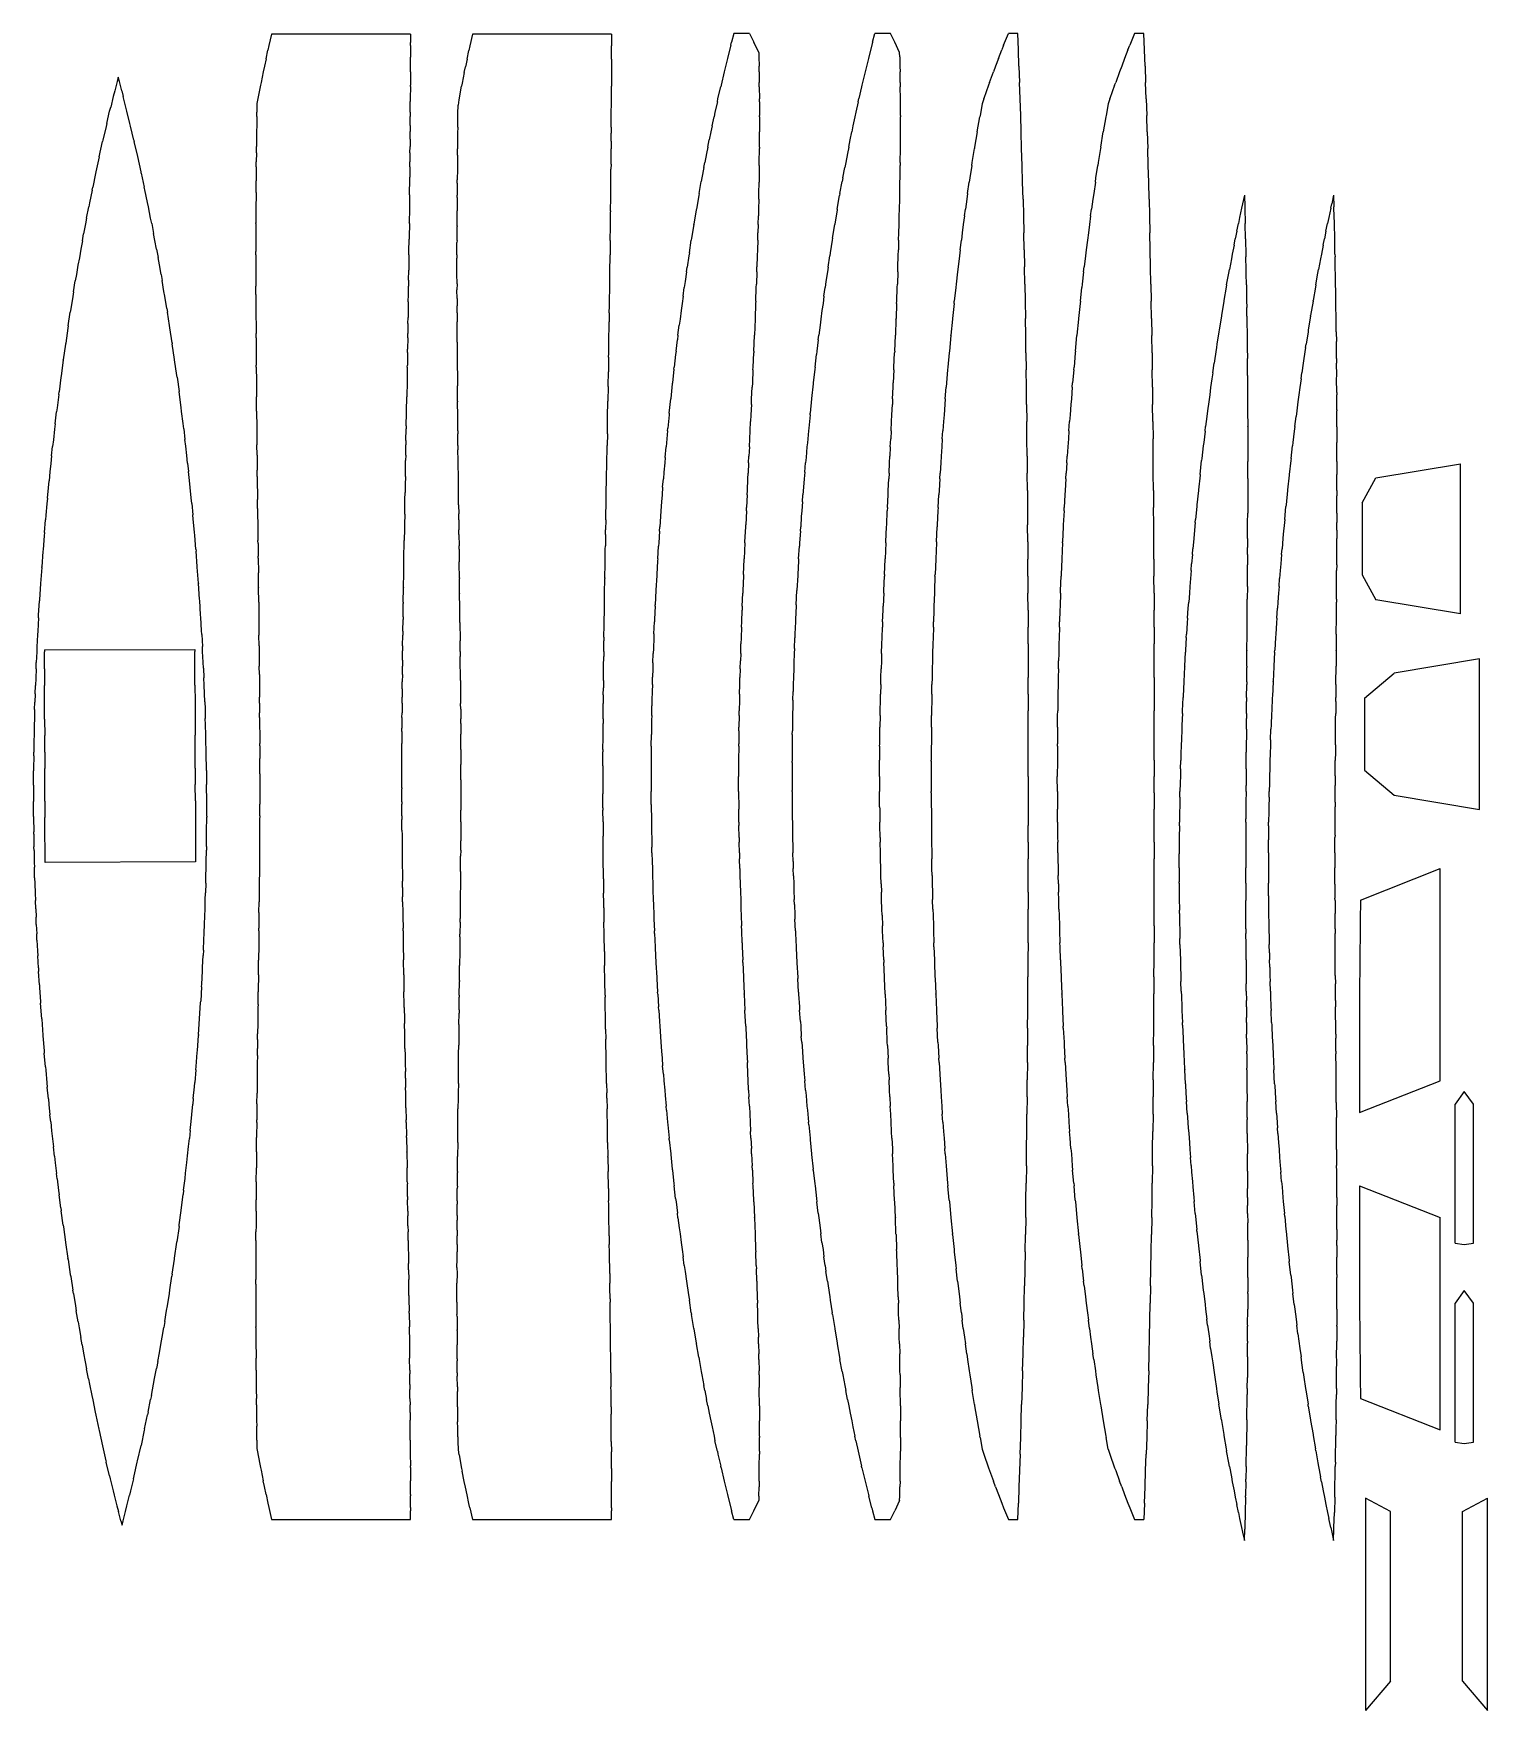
# Model space of a CAD drawing. Extents: x 0.04 to 2.16, y -2.78 to -0.33.
import ezdxf

# ---------------------------------------------------------------- set-up
doc = ezdxf.new("R2010")
doc.units = 0

msp = doc.modelspace()

# ---------------------------------------------------------------- linework, layer by layer
for p, q in [((0.3856, -0.3264), (0.3818, -0.3432)), ((0.3856, -0.3263), (0.3856, -0.3264)), ((0.5887, -0.3263), (0.3856, -0.3263)), ((0.5887, -0.3263), (0.5888, -0.3388)), ((0.5887, -0.3432), (0.5888, -0.3388)), ((0.6794, -0.3264), (0.6756, -0.3435)), ((0.6794, -0.3263), (0.6794, -0.3264)), ((0.8826, -0.3263), (0.6794, -0.3263)), ((0.8826, -0.339), (0.8825, -0.3435)), ((0.8826, -0.3263), (0.8826, -0.339)), ((1.0567, -0.3427), (1.0524, -0.3597)), ((1.0567, -0.3427), (1.0579, -0.3382)), ((1.0612, -0.3256), (1.0579, -0.3382)), ((1.0841, -0.3256), (1.0612, -0.3256)), ((1.0841, -0.3256), (1.0903, -0.3382)), ((1.0975, -0.3533), (1.0903, -0.3382)), ((1.2626, -0.3427), (1.2583, -0.3597)), ((1.2638, -0.3382), (1.2626, -0.3427)), ((1.2638, -0.3382), (1.2671, -0.3256)), ((1.2899, -0.3256), (1.2671, -0.3256)), ((1.2962, -0.3382), (1.2899, -0.3256)), ((1.3033, -0.3533), (1.2962, -0.3382)), ((1.4553, -0.3427), (1.4527, -0.3493)), ((1.4553, -0.3427), (1.4622, -0.3257)), ((1.4623, -0.3256), (1.4622, -0.3257)), ((1.4758, -0.3256), (1.4623, -0.3256)), ((1.4758, -0.3257), (1.4758, -0.3256)), ((1.4768, -0.3493), (1.4758, -0.3257)), ((1.6369, -0.3493), (1.6395, -0.3427)), ((1.6464, -0.3257), (1.6395, -0.3427)), ((1.6465, -0.3256), (1.6464, -0.3257)), ((1.6601, -0.3256), (1.6465, -0.3256)), ((1.6601, -0.3257), (1.6601, -0.3256)), ((1.661, -0.3493), (1.6601, -0.3257)), ((0.3776, -0.3623), (0.3752, -0.3733)), ((0.3776, -0.3623), (0.3803, -0.3497)), ((0.3818, -0.3432), (0.3803, -0.3497)), ((0.5886, -0.3623), (0.5887, -0.3601)), ((0.5886, -0.3815), (0.5886, -0.3623)), ((0.5887, -0.3432), (0.5887, -0.3601)), ((0.6714, -0.363), (0.669, -0.3742)), ((0.6714, -0.363), (0.6741, -0.3502)), ((0.6756, -0.3435), (0.6741, -0.3502)), ((0.8825, -0.363), (0.8824, -0.3826)), ((0.8825, -0.3607), (0.8825, -0.3435)), ((0.8825, -0.363), (0.8825, -0.3607)), ((1.0518, -0.362), (1.0471, -0.3814)), ((1.0524, -0.3597), (1.0518, -0.362)), ((1.0975, -0.3533), (1.0976, -0.3597)), ((1.0976, -0.3597), (1.0979, -0.3731)), ((1.2577, -0.362), (1.253, -0.3814)), ((1.2583, -0.3597), (1.2577, -0.362)), ((1.3034, -0.3597), (1.3033, -0.3533)), ((1.3034, -0.3597), (1.3038, -0.3731)), ((1.4477, -0.362), (1.4436, -0.3731)), ((1.4477, -0.362), (1.4527, -0.3493)), ((1.4777, -0.3731), (1.4768, -0.3493)), ((1.632, -0.362), (1.6278, -0.3731)), ((1.6369, -0.3493), (1.632, -0.362)), ((1.6619, -0.3731), (1.661, -0.3493)), ((0.1617, -0.3893), (0.16, -0.3957)), ((0.1634, -0.3957), (0.1617, -0.3893)), ((0.3735, -0.3815), (0.3703, -0.3969)), ((0.3752, -0.3733), (0.3735, -0.3815)), ((0.5886, -0.3815), (0.5885, -0.4009)), ((0.6673, -0.3826), (0.6642, -0.3983)), ((0.6673, -0.3826), (0.669, -0.3742)), ((0.8824, -0.3826), (0.8823, -0.4024)), ((1.0471, -0.3814), (1.0424, -0.401)), ((1.098, -0.3814), (1.0979, -0.3731)), ((1.098, -0.3814), (1.0983, -0.397)), ((1.253, -0.3814), (1.2483, -0.401)), ((1.3038, -0.3731), (1.3039, -0.3814)), ((1.3042, -0.397), (1.3039, -0.3814)), ((1.4347, -0.397), (1.4404, -0.3814)), ((1.4436, -0.3731), (1.4404, -0.3814)), ((1.4777, -0.3731), (1.4786, -0.397)), ((1.6246, -0.3814), (1.619, -0.397)), ((1.6278, -0.3731), (1.6246, -0.3814)), ((1.6619, -0.3731), (1.6628, -0.397)), ((0.1566, -0.4091), (0.1545, -0.4174)), ((0.16, -0.3957), (0.1566, -0.4091)), ((0.1668, -0.4091), (0.1634, -0.3957)), ((0.1668, -0.4091), (0.169, -0.4174)), ((0.3695, -0.4009), (0.3657, -0.4205)), ((0.3703, -0.3969), (0.3695, -0.4009)), ((0.5885, -0.4031), (0.5884, -0.4205)), ((0.5885, -0.4031), (0.5885, -0.4009)), ((0.6596, -0.4223), (0.6634, -0.4024)), ((0.6642, -0.3983), (0.6634, -0.4024)), ((0.8822, -0.4223), (0.8823, -0.4046)), ((0.8823, -0.4046), (0.8823, -0.4024)), ((1.0379, -0.4207), (1.042, -0.4032)), ((1.0424, -0.401), (1.042, -0.4032)), ((1.0983, -0.4032), (1.0983, -0.397)), ((1.0983, -0.4032), (1.0985, -0.421)), ((1.2478, -0.4032), (1.2438, -0.4207)), ((1.2483, -0.401), (1.2478, -0.4032)), ((1.3042, -0.397), (1.3042, -0.4032)), ((1.3044, -0.421), (1.3042, -0.4032)), ((1.4333, -0.401), (1.4263, -0.4207)), ((1.4347, -0.397), (1.4333, -0.401)), ((1.4794, -0.421), (1.4786, -0.397)), ((1.6175, -0.401), (1.6106, -0.4207)), ((1.6175, -0.401), (1.619, -0.397)), ((1.6636, -0.421), (1.6628, -0.397)), ((0.1449, -0.457), (0.1491, -0.4392)), ((0.1491, -0.4392), (0.1507, -0.433)), ((0.1545, -0.4174), (0.1507, -0.433)), ((0.1729, -0.433), (0.169, -0.4174)), ((0.1745, -0.4392), (0.1729, -0.433)), ((0.1788, -0.4569), (0.1745, -0.4392)), ((0.3641, -0.4467), (0.3642, -0.4402)), ((0.3643, -0.428), (0.3642, -0.4402)), ((0.3657, -0.4207), (0.3643, -0.428)), ((0.3657, -0.4205), (0.3657, -0.4207)), ((0.5882, -0.4402), (0.5884, -0.4248)), ((0.5882, -0.4402), (0.5883, -0.4467)), ((0.5884, -0.4205), (0.5884, -0.4248)), ((0.6581, -0.4423), (0.6582, -0.43)), ((0.6595, -0.4226), (0.6582, -0.43)), ((0.6596, -0.4223), (0.6595, -0.4226)), ((0.8821, -0.4423), (0.8822, -0.4267)), ((0.8822, -0.4267), (0.8822, -0.4223)), ((1.0335, -0.4406), (1.0322, -0.4472)), ((1.037, -0.4251), (1.0335, -0.4406)), ((1.037, -0.4251), (1.0379, -0.4207)), ((1.0985, -0.4251), (1.0985, -0.421)), ((1.0985, -0.4251), (1.0986, -0.4451)), ((1.2394, -0.4406), (1.2381, -0.4472)), ((1.2429, -0.4251), (1.2394, -0.4406)), ((1.2429, -0.4251), (1.2438, -0.4207)), ((1.3044, -0.4251), (1.3044, -0.421)), ((1.3045, -0.4451), (1.3044, -0.4251)), ((1.4238, -0.4283), (1.4208, -0.4451)), ((1.4263, -0.421), (1.4238, -0.4283)), ((1.4263, -0.421), (1.4263, -0.4207)), ((1.4802, -0.4451), (1.4794, -0.421)), ((1.608, -0.4283), (1.605, -0.4451)), ((1.6105, -0.421), (1.608, -0.4283)), ((1.6105, -0.421), (1.6106, -0.4207)), ((1.6636, -0.421), (1.6644, -0.4451)), ((0.1439, -0.4612), (0.1393, -0.4812)), ((0.1449, -0.457), (0.1439, -0.4612)), ((0.1798, -0.4611), (0.1788, -0.4569)), ((0.1845, -0.4811), (0.1798, -0.4611)), ((0.364, -0.46), (0.3638, -0.4687)), ((0.3641, -0.4467), (0.364, -0.46)), ((0.5881, -0.46), (0.5883, -0.4467)), ((0.5881, -0.46), (0.5882, -0.4687)), ((0.6578, -0.4625), (0.6576, -0.4713)), ((0.6578, -0.4625), (0.6579, -0.449)), ((0.6579, -0.449), (0.6581, -0.4423)), ((0.882, -0.4625), (0.8821, -0.449)), ((0.882, -0.4625), (0.882, -0.4713)), ((0.8821, -0.449), (0.8821, -0.4423)), ((1.0293, -0.4606), (1.0276, -0.4694)), ((1.0293, -0.4606), (1.0322, -0.4472)), ((1.0986, -0.4472), (1.0986, -0.4451)), ((1.0986, -0.4472), (1.0986, -0.4694)), ((1.2352, -0.4606), (1.2334, -0.4694)), ((1.2381, -0.4472), (1.2352, -0.4606)), ((1.3045, -0.4451), (1.3045, -0.4472)), ((1.3045, -0.4694), (1.3045, -0.4472)), ((1.4166, -0.4694), (1.4204, -0.4472)), ((1.4208, -0.4451), (1.4204, -0.4472)), ((1.4809, -0.4694), (1.4802, -0.4451)), ((1.6046, -0.4472), (1.6008, -0.4694)), ((1.605, -0.4451), (1.6046, -0.4472)), ((1.6651, -0.4694), (1.6644, -0.4451)), ((0.1339, -0.5055), (0.1388, -0.4833)), ((0.1393, -0.4812), (0.1388, -0.4833)), ((0.1845, -0.4811), (0.185, -0.4831)), ((0.1901, -0.5053), (0.185, -0.4831)), ((0.3638, -0.4799), (0.3635, -0.4908)), ((0.3638, -0.4687), (0.3638, -0.4799)), ((0.588, -0.4799), (0.5882, -0.4687)), ((0.588, -0.4799), (0.588, -0.4908)), ((0.6576, -0.4828), (0.6574, -0.4938)), ((0.6576, -0.4713), (0.6576, -0.4828)), ((0.8818, -0.4828), (0.882, -0.4713)), ((0.8818, -0.4828), (0.8819, -0.4938)), ((1.023, -0.4917), (1.0251, -0.4807)), ((1.0276, -0.4694), (1.0251, -0.4807)), ((1.0985, -0.4917), (1.0986, -0.4694)), ((1.2289, -0.4917), (1.231, -0.4807)), ((1.231, -0.4807), (1.2334, -0.4694)), ((1.3044, -0.4917), (1.3045, -0.4694)), ((1.4166, -0.4694), (1.4129, -0.4917)), ((1.4816, -0.4937), (1.4809, -0.4694)), ((1.5972, -0.4917), (1.6008, -0.4694)), ((1.6651, -0.4694), (1.6659, -0.4937)), ((0.1339, -0.5055), (0.1291, -0.5278)), ((0.195, -0.5276), (0.1901, -0.5053)), ((0.3635, -0.5), (0.3633, -0.5131)), ((0.3634, -0.5202), (0.3633, -0.5131)), ((0.3635, -0.5), (0.3635, -0.4908)), ((0.5877, -0.5202), (0.5878, -0.5131)), ((0.5878, -0.5), (0.588, -0.4908)), ((0.5878, -0.5), (0.5878, -0.5131)), ((0.6574, -0.5032), (0.6572, -0.5164)), ((0.6574, -0.5032), (0.6574, -0.4938)), ((0.8817, -0.5032), (0.8819, -0.4938)), ((0.8817, -0.5164), (0.8817, -0.5032)), ((1.0172, -0.5213), (1.0187, -0.5141)), ((1.0211, -0.501), (1.0187, -0.5141)), ((1.023, -0.4917), (1.0211, -0.501)), ((1.0983, -0.5141), (1.0985, -0.4937)), ((1.0983, -0.5182), (1.0983, -0.5141)), ((1.0985, -0.4917), (1.0985, -0.4937)), ((1.2246, -0.5141), (1.2231, -0.5213)), ((1.227, -0.501), (1.2246, -0.5141)), ((1.2289, -0.4917), (1.227, -0.501)), ((1.3042, -0.5141), (1.3044, -0.4937)), ((1.3042, -0.5141), (1.3042, -0.5182)), ((1.3044, -0.4937), (1.3044, -0.4917)), ((1.4088, -0.5182), (1.4094, -0.5141)), ((1.4094, -0.5141), (1.4126, -0.4937)), ((1.4129, -0.4917), (1.4126, -0.4937)), ((1.4823, -0.5182), (1.4816, -0.4937)), ((1.5936, -0.5141), (1.593, -0.5182)), ((1.5969, -0.4937), (1.5936, -0.5141)), ((1.5972, -0.4917), (1.5969, -0.4937)), ((1.6665, -0.5182), (1.6659, -0.4937)), ((0.1286, -0.5298), (0.1244, -0.5502)), ((0.1291, -0.5278), (0.1286, -0.5298)), ((0.1954, -0.5296), (0.195, -0.5276)), ((0.1954, -0.5296), (0.1998, -0.55)), ((0.3634, -0.5202), (0.3632, -0.5354)), ((0.3632, -0.5354), (0.3632, -0.5406)), ((0.5875, -0.5406), (0.5876, -0.5354)), ((0.5877, -0.5202), (0.5876, -0.5354)), ((0.6572, -0.5237), (0.657, -0.5391)), ((0.6572, -0.5164), (0.6572, -0.5237)), ((0.8817, -0.5164), (0.8815, -0.5237)), ((0.8815, -0.5391), (0.8815, -0.5237)), ((1.0145, -0.5366), (1.0134, -0.5418)), ((1.0172, -0.5213), (1.0145, -0.5366)), ((1.0983, -0.5182), (1.098, -0.5366)), ((1.098, -0.5366), (1.098, -0.5427)), ((1.2203, -0.5366), (1.2193, -0.5418)), ((1.2203, -0.5366), (1.2231, -0.5213)), ((1.3038, -0.5427), (1.3039, -0.5366)), ((1.3039, -0.5366), (1.3042, -0.5182)), ((1.406, -0.5366), (1.4051, -0.5427)), ((1.4088, -0.5182), (1.406, -0.5366)), ((1.483, -0.5427), (1.4823, -0.5182)), ((1.5893, -0.5427), (1.5902, -0.5366)), ((1.5902, -0.5366), (1.593, -0.5182)), ((1.6672, -0.5427), (1.6665, -0.5182)), ((0.1236, -0.5543), (0.1198, -0.5727)), ((0.1236, -0.5543), (0.1244, -0.5502)), ((0.2006, -0.5541), (0.1998, -0.55)), ((0.2045, -0.5725), (0.2006, -0.5541)), ((0.3631, -0.561), (0.3629, -0.5804)), ((0.363, -0.5579), (0.3632, -0.5406)), ((0.363, -0.5579), (0.3631, -0.561)), ((0.5874, -0.561), (0.5872, -0.5804)), ((0.5874, -0.5579), (0.5875, -0.5406)), ((0.5874, -0.561), (0.5874, -0.5579)), ((0.657, -0.5443), (0.6569, -0.5618)), ((0.6569, -0.565), (0.6569, -0.5618)), ((0.657, -0.5443), (0.657, -0.5391)), ((0.8812, -0.565), (0.8813, -0.5618)), ((0.8813, -0.5618), (0.8814, -0.5443)), ((0.8814, -0.5443), (0.8815, -0.5391)), ((1.0098, -0.5624), (1.0064, -0.5819)), ((1.0104, -0.5592), (1.0098, -0.5624)), ((1.0104, -0.5592), (1.0134, -0.5418)), ((1.0975, -0.5673), (1.0976, -0.5592)), ((1.0976, -0.5592), (1.098, -0.5427)), ((1.2123, -0.5819), (1.2156, -0.5624)), ((1.2162, -0.5592), (1.2156, -0.5624)), ((1.2162, -0.5592), (1.2193, -0.5418)), ((1.3034, -0.5673), (1.3035, -0.5592)), ((1.3035, -0.5592), (1.3038, -0.5427)), ((1.4027, -0.5592), (1.4016, -0.5673)), ((1.4027, -0.5592), (1.4051, -0.5427)), ((1.4836, -0.5673), (1.483, -0.5427)), ((1.5869, -0.5592), (1.5858, -0.5673)), ((1.5893, -0.5427), (1.5869, -0.5592)), ((1.6678, -0.5673), (1.6672, -0.5427)), ((1.807, -0.5619), (1.8043, -0.5742)), ((1.807, -0.5619), (1.8075, -0.5787)), ((1.9374, -0.5619), (1.9346, -0.5742)), ((1.9374, -0.5619), (1.9379, -0.5787)), ((0.1154, -0.5953), (0.1187, -0.5788)), ((0.1198, -0.5727), (0.1187, -0.5788)), ((0.2057, -0.5786), (0.2045, -0.5725)), ((0.209, -0.5951), (0.2057, -0.5786)), ((0.3629, -0.5804), (0.3629, -0.5816)), ((0.3629, -0.5816), (0.3629, -0.6022)), ((0.5872, -0.5816), (0.5869, -0.6022)), ((0.5872, -0.5804), (0.5872, -0.5816)), ((0.6567, -0.6067), (0.6568, -0.5858)), ((0.6569, -0.565), (0.6568, -0.5847)), ((0.6568, -0.5858), (0.6568, -0.5847)), ((0.8808, -0.6067), (0.881, -0.5858)), ((0.881, -0.5847), (0.8812, -0.565)), ((0.881, -0.5847), (0.881, -0.5858)), ((1.0062, -0.5831), (1.0027, -0.6039)), ((1.0064, -0.5819), (1.0062, -0.5831)), ((1.0972, -0.5819), (1.097, -0.592)), ((1.0975, -0.5673), (1.0972, -0.5819)), ((1.2121, -0.5831), (1.2086, -0.6039)), ((1.2123, -0.5819), (1.2121, -0.5831)), ((1.3029, -0.592), (1.303, -0.5819)), ((1.303, -0.5819), (1.3034, -0.5673)), ((1.3982, -0.592), (1.3995, -0.5819)), ((1.4016, -0.5673), (1.3995, -0.5819)), ((1.4836, -0.5673), (1.4842, -0.592)), ((1.5824, -0.592), (1.5837, -0.5819)), ((1.5858, -0.5673), (1.5837, -0.5819)), ((1.6678, -0.5673), (1.6684, -0.592)), ((1.803, -0.5808), (1.8, -0.5942)), ((1.8043, -0.5742), (1.803, -0.5808)), ((1.8075, -0.5787), (1.8076, -0.5808)), ((1.8076, -0.5808), (1.8081, -0.603)), ((1.9333, -0.5808), (1.9303, -0.5942)), ((1.9333, -0.5808), (1.9346, -0.5742)), ((1.9379, -0.5808), (1.9379, -0.5787)), ((1.9385, -0.603), (1.9379, -0.5808)), ((0.1139, -0.6034), (0.1111, -0.6181)), ((0.1154, -0.5953), (0.1139, -0.6034)), ((0.2106, -0.6032), (0.209, -0.5951)), ((0.2106, -0.6032), (0.2134, -0.6178)), ((0.3629, -0.603), (0.3628, -0.6229)), ((0.3629, -0.603), (0.3629, -0.6022)), ((0.587, -0.603), (0.5867, -0.6229)), ((0.587, -0.603), (0.5869, -0.6022)), ((0.6567, -0.6067), (0.6567, -0.6076)), ((0.6567, -0.6277), (0.6567, -0.6076)), ((0.8805, -0.6277), (0.8808, -0.6076)), ((0.8808, -0.6076), (0.8808, -0.6067)), ((1.0026, -0.6047), (0.9994, -0.6247)), ((1.0026, -0.6047), (1.0027, -0.6039)), ((1.0967, -0.6047), (1.0964, -0.6168)), ((1.0967, -0.6047), (1.097, -0.592)), ((1.2052, -0.6247), (1.2085, -0.6047)), ((1.2086, -0.6039), (1.2085, -0.6047)), ((1.3023, -0.6168), (1.3025, -0.6047)), ((1.3025, -0.6047), (1.3029, -0.592)), ((1.3964, -0.6047), (1.3949, -0.6168)), ((1.3982, -0.592), (1.3964, -0.6047)), ((1.4842, -0.592), (1.4847, -0.6168)), ((1.5806, -0.6047), (1.5791, -0.6168)), ((1.5824, -0.592), (1.5806, -0.6047)), ((1.6684, -0.592), (1.669, -0.6168)), ((1.7959, -0.6143), (1.7983, -0.603)), ((1.8, -0.5942), (1.7983, -0.603)), ((1.8087, -0.6253), (1.8081, -0.603)), ((1.9262, -0.6143), (1.9286, -0.603)), ((1.9303, -0.5942), (1.9286, -0.603)), ((1.939, -0.6253), (1.9385, -0.603)), ((0.1093, -0.6282), (0.107, -0.6408)), ((0.1093, -0.6282), (0.1111, -0.6181)), ((0.2153, -0.6279), (0.2134, -0.6178)), ((0.2177, -0.6406), (0.2153, -0.6279)), ((0.3628, -0.6229), (0.3628, -0.6258)), ((0.3628, -0.6258), (0.3628, -0.6438)), ((0.5864, -0.6438), (0.5867, -0.6258)), ((0.5867, -0.6229), (0.5867, -0.6258)), ((0.6567, -0.6277), (0.6566, -0.6306)), ((0.6566, -0.6488), (0.6566, -0.6306)), ((0.8805, -0.6306), (0.8803, -0.6488)), ((0.8805, -0.6277), (0.8805, -0.6306)), ((0.9961, -0.6457), (0.999, -0.6276)), ((0.9994, -0.6247), (0.999, -0.6276)), ((1.0961, -0.6276), (1.0957, -0.6417)), ((1.0961, -0.6276), (1.0964, -0.6168)), ((1.2048, -0.6276), (1.202, -0.6457)), ((1.2052, -0.6247), (1.2048, -0.6276)), ((1.3019, -0.6276), (1.3016, -0.6417)), ((1.3019, -0.6276), (1.3023, -0.6168)), ((1.3918, -0.6417), (1.3935, -0.6276)), ((1.3949, -0.6168), (1.3935, -0.6276)), ((1.4853, -0.6417), (1.4847, -0.6168)), ((1.5777, -0.6276), (1.576, -0.6417)), ((1.5791, -0.6168), (1.5777, -0.6276)), ((1.6695, -0.6417), (1.669, -0.6168)), ((1.7919, -0.6345), (1.7894, -0.6477)), ((1.7919, -0.6345), (1.7938, -0.6253)), ((1.7959, -0.6143), (1.7938, -0.6253)), ((1.8087, -0.6253), (1.8087, -0.6273)), ((1.8087, -0.6273), (1.8091, -0.6477)), ((1.9222, -0.6345), (1.9197, -0.6477)), ((1.9222, -0.6345), (1.9241, -0.6253)), ((1.9262, -0.6143), (1.9241, -0.6253)), ((1.939, -0.6273), (1.939, -0.6253)), ((1.9394, -0.6477), (1.939, -0.6273)), ((0.1049, -0.653), (0.1029, -0.6637)), ((0.107, -0.6408), (0.1049, -0.653)), ((0.2177, -0.6406), (0.2199, -0.6527)), ((0.2218, -0.6634), (0.2199, -0.6527)), ((0.3628, -0.6486), (0.3628, -0.6438)), ((0.3628, -0.6486), (0.3628, -0.6647)), ((0.5864, -0.6486), (0.5862, -0.6647)), ((0.5864, -0.6486), (0.5864, -0.6438)), ((0.6566, -0.6488), (0.6566, -0.6536)), ((0.6566, -0.6699), (0.6566, -0.6536)), ((0.88, -0.6699), (0.8803, -0.6536)), ((0.8803, -0.6536), (0.8803, -0.6488)), ((0.9954, -0.6505), (0.9929, -0.6667)), ((0.9961, -0.6457), (0.9954, -0.6505)), ((1.0954, -0.6505), (1.0949, -0.6666)), ((1.0957, -0.6417), (1.0954, -0.6505)), ((1.1988, -0.6667), (1.2013, -0.6505)), ((1.202, -0.6457), (1.2013, -0.6505)), ((1.3008, -0.6666), (1.3013, -0.6505)), ((1.3013, -0.6505), (1.3016, -0.6417)), ((1.3906, -0.6505), (1.3888, -0.6666)), ((1.3918, -0.6417), (1.3906, -0.6505)), ((1.4853, -0.6417), (1.4858, -0.6666)), ((1.5749, -0.6505), (1.573, -0.6666)), ((1.576, -0.6417), (1.5749, -0.6505)), ((1.67, -0.6666), (1.6695, -0.6417)), ((1.788, -0.6549), (1.7852, -0.6702)), ((1.7894, -0.6477), (1.788, -0.6549)), ((1.8091, -0.6477), (1.8092, -0.6517)), ((1.8095, -0.6702), (1.8092, -0.6517)), ((1.9183, -0.6549), (1.9155, -0.6702)), ((1.9197, -0.6477), (1.9183, -0.6549)), ((1.9394, -0.6477), (1.9396, -0.6517)), ((1.9399, -0.6702), (1.9396, -0.6517)), ((0.1006, -0.6778), (0.099, -0.6867)), ((0.1029, -0.6637), (0.1006, -0.6778)), ((0.2243, -0.6775), (0.2218, -0.6634)), ((0.2243, -0.6775), (0.2259, -0.6863)), ((0.3628, -0.6647), (0.3627, -0.6714)), ((0.3627, -0.6714), (0.3628, -0.6857)), ((0.3628, -0.6857), (0.3628, -0.6944)), ((0.5859, -0.6857), (0.5858, -0.6944)), ((0.5859, -0.6857), (0.5861, -0.6714)), ((0.5862, -0.6647), (0.5861, -0.6714)), ((0.6566, -0.6768), (0.6566, -0.6699)), ((0.6567, -0.6912), (0.6566, -0.6768)), ((0.8797, -0.6912), (0.88, -0.6768)), ((0.88, -0.6768), (0.88, -0.6699)), ((0.992, -0.6735), (0.9899, -0.6878)), ((0.992, -0.6735), (0.9929, -0.6667)), ((1.0947, -0.6735), (1.0941, -0.6915)), ((1.0947, -0.6735), (1.0949, -0.6666)), ((1.1979, -0.6735), (1.1957, -0.6878)), ((1.1988, -0.6667), (1.1979, -0.6735)), ((1.3005, -0.6735), (1.3, -0.6915)), ((1.3005, -0.6735), (1.3008, -0.6666)), ((1.3879, -0.6735), (1.3859, -0.6915)), ((1.3888, -0.6666), (1.3879, -0.6735)), ((1.4862, -0.6915), (1.4858, -0.6666)), ((1.5722, -0.6735), (1.5702, -0.6915)), ((1.5722, -0.6735), (1.573, -0.6666)), ((1.6705, -0.6915), (1.67, -0.6666)), ((1.7811, -0.6928), (1.7842, -0.6754)), ((1.7842, -0.6754), (1.7852, -0.6702)), ((1.8097, -0.6763), (1.8095, -0.6702)), ((1.8099, -0.6928), (1.8097, -0.6763)), ((1.9114, -0.6928), (1.9145, -0.6754)), ((1.9145, -0.6754), (1.9155, -0.6702)), ((1.94, -0.6763), (1.9399, -0.6702)), ((1.9402, -0.6928), (1.94, -0.6763)), ((0.0953, -0.7097), (0.0924, -0.7277)), ((0.0964, -0.7027), (0.0953, -0.7097)), ((0.0964, -0.7027), (0.099, -0.6867)), ((0.2285, -0.7024), (0.2259, -0.6863)), ((0.2297, -0.7093), (0.2285, -0.7024)), ((0.2327, -0.7273), (0.2297, -0.7093)), ((0.3629, -0.7067), (0.3628, -0.6944)), ((0.3629, -0.7067), (0.3628, -0.7174)), ((0.5855, -0.7174), (0.5856, -0.7067)), ((0.5856, -0.7067), (0.5858, -0.6944)), ((0.6567, -0.6912), (0.6566, -0.7)), ((0.6567, -0.7124), (0.6566, -0.7)), ((0.8794, -0.7124), (0.8797, -0.7)), ((0.8797, -0.7), (0.8797, -0.6912)), ((0.9869, -0.709), (0.9855, -0.7197)), ((0.9869, -0.709), (0.9887, -0.6966)), ((0.9899, -0.6878), (0.9887, -0.6966)), ((1.0932, -0.7165), (1.0939, -0.6966)), ((1.0939, -0.6966), (1.0941, -0.6915)), ((1.1928, -0.709), (1.1914, -0.7197)), ((1.1928, -0.709), (1.1946, -0.6966)), ((1.1957, -0.6878), (1.1946, -0.6966)), ((1.2991, -0.7165), (1.2997, -0.6966)), ((1.2997, -0.6966), (1.3, -0.6915)), ((1.3853, -0.6966), (1.3832, -0.7165)), ((1.3859, -0.6915), (1.3853, -0.6966)), ((1.4862, -0.6915), (1.4867, -0.7165)), ((1.5674, -0.7165), (1.5696, -0.6966)), ((1.5702, -0.6915), (1.5696, -0.6966)), ((1.6705, -0.6915), (1.6709, -0.7165)), ((1.7805, -0.696), (1.7772, -0.7155)), ((1.7811, -0.6928), (1.7805, -0.696)), ((1.8099, -0.6928), (1.8101, -0.7009)), ((1.8101, -0.7009), (1.8103, -0.7155)), ((1.9108, -0.696), (1.9075, -0.7155)), ((1.9114, -0.6928), (1.9108, -0.696)), ((1.9404, -0.7009), (1.9402, -0.6928)), ((1.9406, -0.7155), (1.9404, -0.7009)), ((0.0886, -0.7527), (0.0916, -0.7328)), ((0.0924, -0.7277), (0.0916, -0.7328)), ((0.2327, -0.7273), (0.2335, -0.7324)), ((0.2366, -0.7523), (0.2335, -0.7324)), ((0.3628, -0.7174), (0.3629, -0.7279)), ((0.3629, -0.7279), (0.3629, -0.7405)), ((0.5853, -0.7279), (0.5852, -0.7405)), ((0.5855, -0.7174), (0.5853, -0.7279)), ((0.6567, -0.7124), (0.6567, -0.7232)), ((0.6568, -0.7338), (0.6567, -0.7232)), ((0.6568, -0.7338), (0.6567, -0.7465)), ((0.8791, -0.7338), (0.879, -0.7465)), ((0.8791, -0.7338), (0.8794, -0.7232)), ((0.8794, -0.7232), (0.8794, -0.7124)), ((0.9841, -0.7302), (0.9825, -0.7429)), ((0.9855, -0.7197), (0.9841, -0.7302)), ((1.093, -0.7197), (1.0922, -0.7416)), ((1.0932, -0.7165), (1.093, -0.7197)), ((1.1899, -0.7302), (1.1884, -0.7429)), ((1.1914, -0.7197), (1.1899, -0.7302)), ((1.2989, -0.7197), (1.2981, -0.7416)), ((1.2989, -0.7197), (1.2991, -0.7165)), ((1.3828, -0.7197), (1.3806, -0.7416)), ((1.3828, -0.7197), (1.3832, -0.7165)), ((1.4867, -0.7165), (1.4871, -0.7416)), ((1.5671, -0.7197), (1.5648, -0.7416)), ((1.5674, -0.7165), (1.5671, -0.7197)), ((1.6713, -0.7416), (1.6709, -0.7165)), ((1.777, -0.7167), (1.7735, -0.7374)), ((1.7772, -0.7155), (1.777, -0.7167)), ((1.8103, -0.7155), (1.8105, -0.7256)), ((1.8106, -0.7383), (1.8105, -0.7256)), ((1.9073, -0.7167), (1.9038, -0.7374)), ((1.9073, -0.7167), (1.9075, -0.7155)), ((1.9408, -0.7256), (1.9406, -0.7155)), ((1.9409, -0.7383), (1.9408, -0.7256)), ((0.0881, -0.7559), (0.0849, -0.7778)), ((0.0886, -0.7527), (0.0881, -0.7559)), ((0.2372, -0.7555), (0.2366, -0.7523)), ((0.2405, -0.7774), (0.2372, -0.7555)), ((0.3629, -0.7405), (0.363, -0.7491)), ((0.363, -0.7491), (0.363, -0.7636)), ((0.585, -0.7491), (0.5848, -0.7636)), ((0.585, -0.7491), (0.5852, -0.7405)), ((0.6568, -0.7552), (0.6567, -0.7465)), ((0.6569, -0.7698), (0.6568, -0.7552)), ((0.8787, -0.7698), (0.8788, -0.7552)), ((0.8788, -0.7552), (0.879, -0.7465)), ((0.9795, -0.7661), (0.9813, -0.7515)), ((0.9825, -0.7429), (0.9813, -0.7515)), ((1.0922, -0.7429), (1.0912, -0.7661)), ((1.0922, -0.7416), (1.0922, -0.7429)), ((1.1872, -0.7515), (1.1854, -0.7661)), ((1.1884, -0.7429), (1.1872, -0.7515)), ((1.298, -0.7429), (1.2971, -0.7661)), ((1.298, -0.7429), (1.2981, -0.7416)), ((1.3805, -0.7429), (1.3782, -0.7661)), ((1.3806, -0.7416), (1.3805, -0.7429)), ((1.4875, -0.7667), (1.4871, -0.7416)), ((1.5647, -0.7429), (1.5624, -0.7661)), ((1.5648, -0.7416), (1.5647, -0.7429)), ((1.6713, -0.7416), (1.6717, -0.7667)), ((1.7701, -0.7583), (1.7697, -0.7612)), ((1.7734, -0.7383), (1.7701, -0.7583)), ((1.7735, -0.7374), (1.7734, -0.7383)), ((1.8106, -0.7383), (1.8108, -0.7504)), ((1.8108, -0.7504), (1.8109, -0.7612)), ((1.9004, -0.7583), (1.9, -0.7612)), ((1.9037, -0.7383), (1.9004, -0.7583)), ((1.9037, -0.7383), (1.9038, -0.7374)), ((1.9411, -0.7504), (1.9409, -0.7383)), ((1.9412, -0.7612), (1.9411, -0.7504)), ((0.0847, -0.7791), (0.0814, -0.8023)), ((0.0849, -0.7778), (0.0847, -0.7791)), ((0.2405, -0.7774), (0.2407, -0.7787)), ((0.2441, -0.8019), (0.2407, -0.7787)), ((0.3631, -0.7703), (0.363, -0.7636)), ((0.3631, -0.7703), (0.3631, -0.7867)), ((0.5846, -0.7703), (0.5844, -0.7867)), ((0.5846, -0.7703), (0.5848, -0.7636)), ((0.6569, -0.7766), (0.6569, -0.7698)), ((0.6569, -0.7766), (0.657, -0.7932)), ((0.8783, -0.7932), (0.8785, -0.7766)), ((0.8785, -0.7766), (0.8787, -0.7698)), ((0.9767, -0.7894), (0.9786, -0.7729)), ((0.9795, -0.7661), (0.9786, -0.7729)), ((1.0902, -0.7894), (1.0912, -0.7667)), ((1.0912, -0.7667), (1.0912, -0.7661)), ((1.1845, -0.7729), (1.1826, -0.7894)), ((1.1845, -0.7729), (1.1854, -0.7661)), ((1.2961, -0.7894), (1.2971, -0.7667)), ((1.2971, -0.7667), (1.2971, -0.7661)), ((1.3781, -0.7667), (1.376, -0.7894)), ((1.3781, -0.7667), (1.3782, -0.7661)), ((1.4879, -0.7918), (1.4875, -0.7667)), ((1.5602, -0.7894), (1.5623, -0.7667)), ((1.5624, -0.7661), (1.5623, -0.7667)), ((1.6721, -0.7918), (1.6717, -0.7667)), ((1.7669, -0.7793), (1.7662, -0.7841)), ((1.7697, -0.7612), (1.7669, -0.7793)), ((1.8109, -0.7612), (1.8111, -0.7752)), ((1.8111, -0.7752), (1.8111, -0.7841)), ((1.8965, -0.7841), (1.8972, -0.7793)), ((1.9, -0.7612), (1.8972, -0.7793)), ((1.9412, -0.7612), (1.9414, -0.7752)), ((1.9415, -0.7841), (1.9414, -0.7752)), ((0.0814, -0.8029), (0.0783, -0.8256)), ((0.0814, -0.8029), (0.0814, -0.8023)), ((0.2441, -0.8024), (0.2441, -0.8019)), ((0.2473, -0.8252), (0.2441, -0.8024)), ((0.3631, -0.7867), (0.3632, -0.7916)), ((0.3632, -0.7916), (0.3633, -0.8099)), ((0.5843, -0.7916), (0.5841, -0.8099)), ((0.5843, -0.7916), (0.5844, -0.7867)), ((0.657, -0.7932), (0.6571, -0.7981)), ((0.6571, -0.7981), (0.6571, -0.8165)), ((0.8782, -0.7981), (0.8779, -0.8165)), ((0.8782, -0.7981), (0.8783, -0.7932)), ((0.9761, -0.7943), (0.974, -0.8127)), ((0.9767, -0.7894), (0.9761, -0.7943)), ((1.0892, -0.8127), (1.0902, -0.7918)), ((1.0902, -0.7894), (1.0902, -0.7918)), ((1.1799, -0.8127), (1.1819, -0.7943)), ((1.1826, -0.7894), (1.1819, -0.7943)), ((1.2951, -0.8127), (1.296, -0.7918)), ((1.2961, -0.7894), (1.296, -0.7918)), ((1.3758, -0.7918), (1.3739, -0.8127)), ((1.376, -0.7894), (1.3758, -0.7918)), ((1.4879, -0.7918), (1.4882, -0.8169)), ((1.56, -0.7918), (1.5581, -0.8127)), ((1.5602, -0.7894), (1.56, -0.7918)), ((1.6721, -0.7918), (1.6724, -0.8169)), ((1.7607, -0.8214), (1.7628, -0.8071)), ((1.7637, -0.8003), (1.7628, -0.8071)), ((1.7662, -0.7841), (1.7637, -0.8003)), ((1.8111, -0.7841), (1.8114, -0.8001)), ((1.8114, -0.8071), (1.8114, -0.8001)), ((1.8115, -0.8251), (1.8114, -0.8071)), ((1.8931, -0.8071), (1.891, -0.8214)), ((1.894, -0.8003), (1.8931, -0.8071)), ((1.8965, -0.7841), (1.894, -0.8003)), ((1.9417, -0.8001), (1.9415, -0.7841)), ((1.9417, -0.8001), (1.9417, -0.8071)), ((1.9419, -0.8251), (1.9417, -0.8071)), ((0.078, -0.828), (0.0752, -0.8489)), ((0.0783, -0.8256), (0.078, -0.828)), ((0.2477, -0.8276), (0.2473, -0.8252)), ((0.2477, -0.8276), (0.2505, -0.8484)), ((0.3633, -0.8129), (0.3633, -0.8099)), ((0.3633, -0.8129), (0.3635, -0.8331)), ((0.584, -0.8129), (0.5837, -0.8331)), ((0.584, -0.8129), (0.5841, -0.8099)), ((0.6571, -0.8165), (0.6572, -0.8196)), ((0.6572, -0.8196), (0.6573, -0.84)), ((0.8775, -0.84), (0.8778, -0.8196)), ((0.8779, -0.8165), (0.8778, -0.8196)), ((0.9736, -0.8157), (0.9714, -0.836)), ((0.9736, -0.8157), (0.974, -0.8127)), ((1.0891, -0.8169), (1.0882, -0.836)), ((1.0891, -0.8169), (1.0892, -0.8127)), ((1.1795, -0.8157), (1.1772, -0.836)), ((1.1799, -0.8127), (1.1795, -0.8157)), ((1.2949, -0.8169), (1.2941, -0.836)), ((1.2949, -0.8169), (1.2951, -0.8127)), ((1.3735, -0.8169), (1.3719, -0.836)), ((1.3739, -0.8127), (1.3735, -0.8169)), ((1.4885, -0.8421), (1.4882, -0.8169)), ((1.5578, -0.8169), (1.5561, -0.836)), ((1.5578, -0.8169), (1.5581, -0.8127)), ((1.6727, -0.8421), (1.6724, -0.8169)), ((1.7595, -0.8302), (1.7577, -0.8426)), ((1.7607, -0.8214), (1.7595, -0.8302)), ((1.8115, -0.8251), (1.8115, -0.8302)), ((1.8115, -0.8302), (1.8117, -0.8501)), ((1.8898, -0.8302), (1.888, -0.8426)), ((1.8898, -0.8302), (1.891, -0.8214)), ((1.9418, -0.8302), (1.9419, -0.8251)), ((1.942, -0.8501), (1.9418, -0.8302)), ((0.0747, -0.8531), (0.0723, -0.8722)), ((0.0747, -0.8531), (0.0752, -0.8489)), ((0.251, -0.8527), (0.2505, -0.8484)), ((0.2535, -0.8718), (0.251, -0.8527)), ((0.3635, -0.8331), (0.3635, -0.8343)), ((0.3635, -0.8343), (0.3637, -0.8557)), ((0.3637, -0.8557), (0.3637, -0.8564)), ((0.3638, -0.8772), (0.3637, -0.8564)), ((0.5829, -0.8772), (0.5833, -0.8564)), ((0.5836, -0.8343), (0.5833, -0.8557)), ((0.5833, -0.8557), (0.5833, -0.8564)), ((0.5837, -0.8331), (0.5836, -0.8343)), ((0.6573, -0.8411), (0.6573, -0.84)), ((0.6575, -0.8627), (0.6573, -0.8411)), ((0.8775, -0.8411), (0.8771, -0.8627)), ((0.8775, -0.8411), (0.8775, -0.84)), ((0.9712, -0.8372), (0.9689, -0.8587)), ((0.9714, -0.836), (0.9712, -0.8372)), ((1.0871, -0.8594), (1.0879, -0.8421)), ((1.0882, -0.836), (1.0879, -0.8421)), ((1.1771, -0.8372), (1.1748, -0.8587)), ((1.1772, -0.836), (1.1771, -0.8372)), ((1.293, -0.8594), (1.2938, -0.8421)), ((1.2938, -0.8421), (1.2941, -0.836)), ((1.37, -0.8594), (1.3714, -0.8421)), ((1.3719, -0.836), (1.3714, -0.8421)), ((1.4888, -0.8673), (1.4885, -0.8421)), ((1.5556, -0.8421), (1.5542, -0.8594)), ((1.5556, -0.8421), (1.5561, -0.836)), ((1.6727, -0.8421), (1.673, -0.8673)), ((1.7564, -0.8533), (1.7549, -0.8638)), ((1.7577, -0.8426), (1.7564, -0.8533)), ((1.8117, -0.8501), (1.8117, -0.8533)), ((1.8117, -0.8533), (1.8118, -0.8752)), ((1.8867, -0.8533), (1.8852, -0.8638)), ((1.888, -0.8426), (1.8867, -0.8533)), ((1.942, -0.8501), (1.942, -0.8533)), ((1.9421, -0.8752), (1.942, -0.8533)), ((0.0696, -0.8956), (0.0716, -0.8783)), ((0.0723, -0.8722), (0.0716, -0.8783)), ((0.2543, -0.8778), (0.2535, -0.8718)), ((0.2564, -0.8951), (0.2543, -0.8778)), ((0.3638, -0.8772), (0.3638, -0.8797)), ((0.3638, -0.8797), (0.3641, -0.8987)), ((0.5825, -0.8987), (0.5829, -0.8797)), ((0.5829, -0.8797), (0.5829, -0.8772)), ((0.6575, -0.8627), (0.6575, -0.8634)), ((0.6577, -0.8843), (0.6575, -0.8634)), ((0.8767, -0.8843), (0.8771, -0.8634)), ((0.8771, -0.8634), (0.8771, -0.8627)), ((0.9667, -0.8802), (0.9665, -0.8827)), ((0.9667, -0.8802), (0.9689, -0.8594)), ((0.9689, -0.8587), (0.9689, -0.8594)), ((1.0868, -0.8673), (1.086, -0.8827)), ((1.0868, -0.8673), (1.0871, -0.8594)), ((1.1724, -0.8827), (1.1726, -0.8802)), ((1.1748, -0.8594), (1.1726, -0.8802)), ((1.1748, -0.8587), (1.1748, -0.8594)), ((1.2919, -0.8827), (1.2927, -0.8673)), ((1.293, -0.8594), (1.2927, -0.8673)), ((1.3694, -0.8673), (1.3682, -0.8827)), ((1.37, -0.8594), (1.3694, -0.8673)), ((1.4888, -0.8673), (1.4891, -0.8924)), ((1.5536, -0.8673), (1.5524, -0.8827)), ((1.5542, -0.8594), (1.5536, -0.8673)), ((1.6733, -0.8924), (1.673, -0.8673)), ((1.7533, -0.8765), (1.7521, -0.8851)), ((1.7549, -0.8638), (1.7533, -0.8765)), ((1.8118, -0.8752), (1.8118, -0.8765)), ((1.8118, -0.8765), (1.8119, -0.8997)), ((1.8836, -0.8765), (1.8825, -0.8851)), ((1.8852, -0.8638), (1.8836, -0.8765)), ((1.9421, -0.8752), (1.9421, -0.8765)), ((1.9422, -0.8997), (1.9421, -0.8765)), ((0.0687, -0.9035), (0.0669, -0.9189)), ((0.0696, -0.8956), (0.0687, -0.9035)), ((0.2574, -0.903), (0.2564, -0.8951)), ((0.2574, -0.903), (0.2592, -0.9184)), ((0.3641, -0.8987), (0.3641, -0.903)), ((0.3641, -0.903), (0.3643, -0.9202)), ((0.5821, -0.9202), (0.5825, -0.903)), ((0.5825, -0.8987), (0.5825, -0.903)), ((0.6577, -0.8868), (0.6577, -0.8843)), ((0.6579, -0.9059), (0.6577, -0.8868)), ((0.6579, -0.9059), (0.6579, -0.9103)), ((0.8763, -0.9059), (0.8767, -0.8868)), ((0.8763, -0.9103), (0.8763, -0.9059)), ((0.8767, -0.8868), (0.8767, -0.8843)), ((0.9643, -0.9061), (0.9626, -0.9233)), ((0.9643, -0.9061), (0.9646, -0.9018)), ((0.9665, -0.8827), (0.9646, -0.9018)), ((1.0844, -0.9176), (1.0849, -0.9061)), ((1.0849, -0.9061), (1.0856, -0.8924)), ((1.086, -0.8827), (1.0856, -0.8924)), ((1.1701, -0.9061), (1.1685, -0.9233)), ((1.1705, -0.9018), (1.1701, -0.9061)), ((1.1724, -0.8827), (1.1705, -0.9018)), ((1.2908, -0.9061), (1.2903, -0.9176)), ((1.2908, -0.9061), (1.2915, -0.8924)), ((1.2915, -0.8924), (1.2919, -0.8827)), ((1.3657, -0.9176), (1.3665, -0.9061)), ((1.3675, -0.8924), (1.3665, -0.9061)), ((1.3682, -0.8827), (1.3675, -0.8924)), ((1.4893, -0.9176), (1.4891, -0.8924)), ((1.5507, -0.9061), (1.55, -0.9176)), ((1.5507, -0.9061), (1.5517, -0.8924)), ((1.5524, -0.8827), (1.5517, -0.8924)), ((1.6733, -0.8924), (1.6736, -0.9176)), ((1.7495, -0.9065), (1.7504, -0.8997)), ((1.7521, -0.8851), (1.7504, -0.8997)), ((1.8119, -0.9002), (1.8119, -0.8997)), ((1.8119, -0.9002), (1.8119, -0.923)), ((1.8807, -0.8997), (1.8798, -0.9065)), ((1.8807, -0.8997), (1.8825, -0.8851)), ((1.9422, -0.9002), (1.9422, -0.8997)), ((1.9422, -0.9002), (1.9422, -0.923)), ((0.0643, -0.9423), (0.0658, -0.9287)), ((0.0669, -0.9189), (0.0658, -0.9287)), ((0.2603, -0.9282), (0.2592, -0.9184)), ((0.2619, -0.9418), (0.2603, -0.9282)), ((0.3643, -0.9202), (0.3643, -0.9262)), ((0.3645, -0.9417), (0.3643, -0.9262)), ((0.5817, -0.9417), (0.5821, -0.9262)), ((0.5821, -0.9202), (0.5821, -0.9262)), ((0.6581, -0.9276), (0.6579, -0.9103)), ((0.6581, -0.9276), (0.6581, -0.9337)), ((0.8759, -0.9337), (0.876, -0.9276)), ((0.8763, -0.9103), (0.876, -0.9276)), ((0.9607, -0.9449), (0.9621, -0.9295)), ((0.9626, -0.9233), (0.9621, -0.9295)), ((1.0838, -0.9295), (1.0832, -0.9428)), ((1.0838, -0.9295), (1.0844, -0.9176)), ((1.168, -0.9295), (1.1666, -0.9449)), ((1.1685, -0.9233), (1.168, -0.9295)), ((1.2897, -0.9295), (1.2891, -0.9428)), ((1.2897, -0.9295), (1.2903, -0.9176)), ((1.3649, -0.9295), (1.364, -0.9428)), ((1.3657, -0.9176), (1.3649, -0.9295)), ((1.4896, -0.9428), (1.4893, -0.9176)), ((1.5491, -0.9295), (1.5483, -0.9428)), ((1.55, -0.9176), (1.5491, -0.9295)), ((1.6738, -0.9428), (1.6736, -0.9176)), ((1.747, -0.9279), (1.7449, -0.9463)), ((1.7476, -0.923), (1.747, -0.9279)), ((1.7495, -0.9065), (1.7476, -0.923)), ((1.8119, -0.923), (1.812, -0.9254)), ((1.812, -0.9254), (1.8119, -0.9463)), ((1.8752, -0.9463), (1.8773, -0.9279)), ((1.8779, -0.923), (1.8773, -0.9279)), ((1.8798, -0.9065), (1.8779, -0.923)), ((1.9423, -0.9254), (1.9422, -0.923)), ((1.9423, -0.9463), (1.9423, -0.9254)), ((0.0632, -0.9538), (0.0619, -0.9657)), ((0.0643, -0.9423), (0.0632, -0.9538)), ((0.2631, -0.9533), (0.2619, -0.9418)), ((0.2631, -0.9533), (0.2644, -0.9652)), ((0.3645, -0.9417), (0.3645, -0.9495)), ((0.3645, -0.9495), (0.3647, -0.9632)), ((0.5813, -0.9632), (0.5816, -0.9495)), ((0.5817, -0.9417), (0.5816, -0.9495)), ((0.6583, -0.9492), (0.6581, -0.9337)), ((0.6584, -0.9571), (0.6583, -0.9492)), ((0.8755, -0.9571), (0.8756, -0.9492)), ((0.8756, -0.9492), (0.8759, -0.9337)), ((0.9601, -0.9528), (0.9588, -0.9665)), ((0.9607, -0.9449), (0.9601, -0.9528)), ((1.0827, -0.9528), (1.082, -0.9679)), ((1.0827, -0.9528), (1.0832, -0.9428)), ((1.1647, -0.9665), (1.1659, -0.9528)), ((1.1666, -0.9449), (1.1659, -0.9528)), ((1.2879, -0.9679), (1.2886, -0.9528)), ((1.2886, -0.9528), (1.2891, -0.9428)), ((1.3634, -0.9528), (1.3625, -0.9679)), ((1.364, -0.9428), (1.3634, -0.9528)), ((1.4896, -0.9428), (1.4898, -0.9679)), ((1.5476, -0.9528), (1.5467, -0.9679)), ((1.5476, -0.9528), (1.5483, -0.9428)), ((1.674, -0.9679), (1.6738, -0.9428)), ((1.7423, -0.9696), (1.7445, -0.9493)), ((1.7449, -0.9463), (1.7445, -0.9493)), ((1.8119, -0.9463), (1.812, -0.9505)), ((1.8119, -0.9696), (1.812, -0.9505)), ((1.8748, -0.9493), (1.8726, -0.9696)), ((1.8752, -0.9463), (1.8748, -0.9493)), ((1.9423, -0.9505), (1.9423, -0.9463)), ((1.9423, -0.9505), (1.9423, -0.9696)), ((1.9993, -0.9746), (2.1228, -0.954)), ((2.1228, -1.1734), (2.1228, -0.954)), ((0.0596, -0.9891), (0.0606, -0.979)), ((0.0619, -0.9657), (0.0606, -0.979)), ((0.2658, -0.9785), (0.2644, -0.9652)), ((0.2669, -0.9885), (0.2658, -0.9785)), ((0.3648, -0.9728), (0.3647, -0.9632)), ((0.3648, -0.9728), (0.3649, -0.9847)), ((0.5812, -0.9728), (0.581, -0.9847)), ((0.5812, -0.9728), (0.5813, -0.9632)), ((0.6586, -0.9708), (0.6584, -0.9571)), ((0.6586, -0.9805), (0.6586, -0.9708)), ((0.8751, -0.9805), (0.8752, -0.9708)), ((0.8752, -0.9708), (0.8755, -0.9571)), ((0.9571, -0.9881), (0.9581, -0.9762)), ((0.9588, -0.9665), (0.9581, -0.9762)), ((1.0809, -0.993), (1.0816, -0.9762)), ((1.0816, -0.9762), (1.082, -0.9679)), ((1.164, -0.9762), (1.163, -0.9881)), ((1.1647, -0.9665), (1.164, -0.9762)), ((1.2867, -0.993), (1.2875, -0.9762)), ((1.2879, -0.9679), (1.2875, -0.9762)), ((1.3619, -0.9762), (1.361, -0.993)), ((1.3619, -0.9762), (1.3625, -0.9679)), ((1.49, -0.993), (1.4898, -0.9679)), ((1.5461, -0.9762), (1.5452, -0.993)), ((1.5461, -0.9762), (1.5467, -0.9679)), ((1.6742, -0.993), (1.674, -0.9679)), ((1.7422, -0.9708), (1.7399, -0.9923)), ((1.7423, -0.9696), (1.7422, -0.9708)), ((1.812, -0.9757), (1.8119, -0.9696)), ((1.812, -0.9757), (1.8119, -0.9929)), ((1.8725, -0.9708), (1.8702, -0.9923)), ((1.8726, -0.9696), (1.8725, -0.9708)), ((1.9422, -0.9929), (1.9423, -0.9757)), ((1.9423, -0.9757), (1.9423, -0.9696)), ((1.9789, -1.011), (1.9993, -0.9746)), ((0.0582, -1.0042), (0.0574, -1.0124)), ((0.0582, -1.0042), (0.0596, -0.9891)), ((0.2683, -1.0036), (0.2669, -0.9885)), ((0.2692, -1.0119), (0.2683, -1.0036)), ((0.3649, -0.9847), (0.365, -0.9961)), ((0.365, -0.9961), (0.3652, -1.0062)), ((0.5806, -1.0062), (0.5808, -0.9961)), ((0.581, -0.9847), (0.5808, -0.9961)), ((0.6588, -0.9924), (0.6586, -0.9805)), ((0.6589, -1.0039), (0.6588, -0.9924)), ((0.659, -1.0141), (0.6589, -1.0039)), ((0.8744, -1.0141), (0.8746, -1.0039)), ((0.8746, -1.0039), (0.8748, -0.9924)), ((0.8748, -0.9924), (0.8751, -0.9805)), ((0.9563, -0.9995), (0.9554, -1.0096)), ((0.9571, -0.9881), (0.9563, -0.9995)), ((1.0805, -0.9995), (1.0797, -1.0181)), ((1.0805, -0.9995), (1.0809, -0.993)), ((1.1613, -1.0096), (1.1621, -0.9995)), ((1.163, -0.9881), (1.1621, -0.9995)), ((1.2855, -1.0181), (1.2864, -0.9995)), ((1.2864, -0.9995), (1.2867, -0.993)), ((1.3596, -1.0181), (1.3606, -0.9995)), ((1.361, -0.993), (1.3606, -0.9995)), ((1.49, -0.993), (1.4902, -1.0181)), ((1.5448, -0.9995), (1.5438, -1.0181)), ((1.5452, -0.993), (1.5448, -0.9995)), ((1.6742, -0.993), (1.6744, -1.0181)), ((1.7398, -0.9929), (1.7377, -1.0138)), ((1.7399, -0.9923), (1.7398, -0.9929)), ((1.8119, -0.9929), (1.8119, -1.0008)), ((1.8119, -1.0008), (1.8119, -1.0163)), ((1.8701, -0.9929), (1.868, -1.0138)), ((1.8702, -0.9923), (1.8701, -0.9929)), ((1.9422, -0.9929), (1.9423, -1.0008)), ((1.9422, -1.0163), (1.9423, -1.0008)), ((0.0574, -1.0124), (0.0559, -1.0293)), ((0.2692, -1.0119), (0.2707, -1.0287)), ((0.2714, -1.0352), (0.2707, -1.0287)), ((0.3653, -1.0194), (0.3652, -1.0062)), ((0.3653, -1.0194), (0.3654, -1.0277)), ((0.3654, -1.0277), (0.3656, -1.0426)), ((0.5802, -1.0277), (0.58, -1.0426)), ((0.5802, -1.0277), (0.5804, -1.0194)), ((0.5804, -1.0194), (0.5806, -1.0062)), ((0.659, -1.0141), (0.6591, -1.0273)), ((0.6593, -1.0357), (0.6591, -1.0273)), ((0.874, -1.0357), (0.8742, -1.0273)), ((0.8742, -1.0273), (0.8744, -1.0141)), ((0.9545, -1.0229), (0.9539, -1.0312)), ((0.9554, -1.0096), (0.9545, -1.0229)), ((1.0794, -1.0229), (1.0785, -1.0432)), ((1.0794, -1.0229), (1.0797, -1.0181)), ((1.1604, -1.0229), (1.1597, -1.0312)), ((1.1613, -1.0096), (1.1604, -1.0229)), ((1.2844, -1.0432), (1.2853, -1.0229)), ((1.2855, -1.0181), (1.2853, -1.0229)), ((1.3593, -1.0229), (1.3583, -1.0432)), ((1.3596, -1.0181), (1.3593, -1.0229)), ((1.4902, -1.0181), (1.4903, -1.0432)), ((1.5435, -1.0229), (1.5425, -1.0432)), ((1.5435, -1.0229), (1.5438, -1.0181)), ((1.6745, -1.0432), (1.6744, -1.0181)), ((1.7375, -1.0163), (1.7356, -1.0353)), ((1.7377, -1.0138), (1.7375, -1.0163)), ((1.8118, -1.0397), (1.8119, -1.026)), ((1.8119, -1.0163), (1.8119, -1.026)), ((1.8659, -1.0353), (1.8678, -1.0163)), ((1.868, -1.0138), (1.8678, -1.0163)), ((1.9422, -1.026), (1.9421, -1.0397)), ((1.9422, -1.026), (1.9422, -1.0163)), ((1.9789, -1.011), (1.9789, -1.1164)), ((0.0538, -1.0544), (0.0554, -1.0358)), ((0.0559, -1.0293), (0.0554, -1.0358)), ((0.273, -1.0538), (0.2714, -1.0352)), ((0.3656, -1.0426), (0.3657, -1.0492)), ((0.3657, -1.0492), (0.3658, -1.0659)), ((0.5798, -1.0492), (0.5796, -1.0659)), ((0.58, -1.0426), (0.5798, -1.0492)), ((0.6593, -1.0357), (0.6594, -1.0507)), ((0.6595, -1.0572), (0.6594, -1.0507)), ((0.8737, -1.0572), (0.8738, -1.0507)), ((0.874, -1.0357), (0.8738, -1.0507)), ((0.9524, -1.0527), (0.9513, -1.0694)), ((0.9524, -1.0527), (0.9529, -1.0462)), ((0.9539, -1.0312), (0.9529, -1.0462)), ((1.0774, -1.0682), (1.0784, -1.0462)), ((1.0784, -1.0462), (1.0785, -1.0432)), ((1.1583, -1.0527), (1.1572, -1.0694)), ((1.1583, -1.0527), (1.1588, -1.0462)), ((1.1597, -1.0312), (1.1588, -1.0462)), ((1.2833, -1.0682), (1.2842, -1.0462)), ((1.2842, -1.0462), (1.2844, -1.0432)), ((1.3571, -1.0682), (1.3581, -1.0462)), ((1.3583, -1.0432), (1.3581, -1.0462)), ((1.4905, -1.0682), (1.4903, -1.0432)), ((1.5424, -1.0462), (1.5413, -1.0682)), ((1.5425, -1.0432), (1.5424, -1.0462)), ((1.6747, -1.0682), (1.6745, -1.0432)), ((1.7353, -1.0397), (1.7336, -1.0569)), ((1.7353, -1.0397), (1.7356, -1.0353)), ((1.8117, -1.063), (1.8118, -1.0512)), ((1.8118, -1.0512), (1.8118, -1.0397)), ((1.8656, -1.0397), (1.8639, -1.0569)), ((1.8659, -1.0353), (1.8656, -1.0397)), ((1.9421, -1.0512), (1.942, -1.063)), ((1.9421, -1.0512), (1.9421, -1.0397)), ((0.0534, -1.0591), (0.0518, -1.0795)), ((0.0538, -1.0544), (0.0534, -1.0591)), ((0.2734, -1.0586), (0.273, -1.0538)), ((0.2751, -1.0789), (0.2734, -1.0586)), ((0.3659, -1.0706), (0.3658, -1.0659)), ((0.3659, -1.0706), (0.3661, -1.089)), ((0.5792, -1.089), (0.5795, -1.0706)), ((0.5795, -1.0706), (0.5796, -1.0659)), ((0.6595, -1.0572), (0.6597, -1.074)), ((0.6598, -1.0788), (0.6597, -1.074)), ((0.8733, -1.0788), (0.8734, -1.074)), ((0.8737, -1.0572), (0.8734, -1.074)), ((0.9499, -1.0927), (0.951, -1.0742)), ((0.9513, -1.0694), (0.951, -1.0742)), ((1.0773, -1.0694), (1.0763, -1.0927)), ((1.0773, -1.0694), (1.0774, -1.0682)), ((1.1558, -1.0927), (1.1569, -1.0742)), ((1.1572, -1.0694), (1.1569, -1.0742)), ((1.2832, -1.0694), (1.2822, -1.0927)), ((1.2832, -1.0694), (1.2833, -1.0682)), ((1.357, -1.0694), (1.356, -1.0927)), ((1.3571, -1.0682), (1.357, -1.0694)), ((1.4905, -1.0682), (1.4906, -1.0932)), ((1.5413, -1.0694), (1.5403, -1.0927)), ((1.5413, -1.0694), (1.5413, -1.0682)), ((1.6748, -1.0932), (1.6747, -1.0682)), ((1.7331, -1.063), (1.7317, -1.0785)), ((1.7336, -1.0569), (1.7331, -1.063)), ((1.8116, -1.0864), (1.8117, -1.0763)), ((1.8117, -1.063), (1.8117, -1.0763)), ((1.8634, -1.063), (1.862, -1.0785)), ((1.8639, -1.0569), (1.8634, -1.063)), ((1.9419, -1.0864), (1.942, -1.0763)), ((1.942, -1.0763), (1.942, -1.063)), ((0.0516, -1.0824), (0.0499, -1.1045)), ((0.0518, -1.0795), (0.0516, -1.0824)), ((0.2751, -1.0789), (0.2754, -1.0819)), ((0.2771, -1.1039), (0.2754, -1.0819)), ((0.3662, -1.0921), (0.3661, -1.089)), ((0.3662, -1.0921), (0.3664, -1.1122)), ((0.5788, -1.1122), (0.5791, -1.0921)), ((0.5791, -1.0921), (0.5792, -1.089)), ((0.6598, -1.0788), (0.6599, -1.0973)), ((0.66, -1.1003), (0.6599, -1.0973)), ((0.6602, -1.1205), (0.66, -1.1003)), ((0.8727, -1.1205), (0.873, -1.1003)), ((0.873, -1.0973), (0.8733, -1.0788)), ((0.873, -1.1003), (0.873, -1.0973)), ((0.9497, -1.0957), (0.9486, -1.1159)), ((0.9499, -1.0927), (0.9497, -1.0957)), ((1.0753, -1.1159), (1.0763, -1.0932)), ((1.0763, -1.0932), (1.0763, -1.0927)), ((1.1556, -1.0957), (1.1544, -1.1159)), ((1.1558, -1.0927), (1.1556, -1.0957)), ((1.2812, -1.1159), (1.2822, -1.0932)), ((1.2822, -1.0932), (1.2822, -1.0927)), ((1.356, -1.0932), (1.3551, -1.1159)), ((1.356, -1.0927), (1.356, -1.0932)), ((1.4907, -1.1181), (1.4906, -1.0932)), ((1.5402, -1.0932), (1.5393, -1.1159)), ((1.5403, -1.0927), (1.5402, -1.0932)), ((1.6748, -1.0932), (1.6749, -1.1181)), ((1.7292, -1.1098), (1.7299, -1.1001)), ((1.7311, -1.0864), (1.7299, -1.1001)), ((1.7311, -1.0864), (1.7317, -1.0785)), ((1.8115, -1.1098), (1.8116, -1.1015)), ((1.8116, -1.0864), (1.8116, -1.1015)), ((1.8602, -1.1001), (1.8595, -1.1098)), ((1.8614, -1.0864), (1.8602, -1.1001)), ((1.8614, -1.0864), (1.862, -1.0785)), ((1.9419, -1.1015), (1.9418, -1.1098)), ((1.9419, -1.1015), (1.9419, -1.0864)), ((0.0499, -1.1057), (0.0483, -1.129)), ((0.0499, -1.1057), (0.0499, -1.1045)), ((0.2772, -1.1051), (0.2771, -1.1039)), ((0.2789, -1.1284), (0.2772, -1.1051)), ((0.3664, -1.1122), (0.3664, -1.1135)), ((0.3666, -1.1348), (0.3664, -1.1135)), ((0.5785, -1.1348), (0.5788, -1.1135)), ((0.5788, -1.1135), (0.5788, -1.1122)), ((0.6602, -1.1205), (0.6602, -1.1218)), ((0.6605, -1.1432), (0.6602, -1.1218)), ((0.8723, -1.1432), (0.8726, -1.1218)), ((0.8727, -1.1205), (0.8726, -1.1218)), ((0.9485, -1.1172), (0.9473, -1.1386)), ((0.9486, -1.1159), (0.9485, -1.1172)), ((1.0752, -1.1181), (1.0744, -1.139)), ((1.0753, -1.1159), (1.0752, -1.1181)), ((1.1544, -1.1172), (1.1532, -1.1386)), ((1.1544, -1.1159), (1.1544, -1.1172)), ((1.2803, -1.139), (1.2811, -1.1181)), ((1.2812, -1.1159), (1.2811, -1.1181)), ((1.355, -1.1181), (1.3542, -1.139)), ((1.355, -1.1181), (1.3551, -1.1159)), ((1.4907, -1.1181), (1.4908, -1.143)), ((1.5385, -1.139), (1.5392, -1.1181)), ((1.5393, -1.1159), (1.5392, -1.1181)), ((1.675, -1.143), (1.6749, -1.1181)), ((1.7282, -1.1216), (1.7274, -1.1331)), ((1.7292, -1.1098), (1.7282, -1.1216)), ((1.8114, -1.1266), (1.8115, -1.1098)), ((1.8114, -1.1331), (1.8114, -1.1266)), ((1.8577, -1.1331), (1.8585, -1.1216)), ((1.8595, -1.1098), (1.8585, -1.1216)), ((1.9417, -1.1266), (1.9418, -1.1098)), ((1.9417, -1.1331), (1.9417, -1.1266)), ((1.9789, -1.1164), (1.9993, -1.1527)), ((0.0482, -1.1295), (0.0468, -1.1522)), ((0.0483, -1.129), (0.0482, -1.1295)), ((0.2789, -1.1284), (0.279, -1.1289)), ((0.2805, -1.1516), (0.279, -1.1289)), ((0.3666, -1.1348), (0.3666, -1.1353)), ((0.3669, -1.1562), (0.3666, -1.1353)), ((0.5781, -1.1562), (0.5784, -1.1353)), ((0.5785, -1.1348), (0.5784, -1.1353)), ((0.6605, -1.1432), (0.6605, -1.1437)), ((0.6607, -1.1646), (0.6605, -1.1437)), ((0.872, -1.1646), (0.8723, -1.1437)), ((0.8723, -1.1437), (0.8723, -1.1432)), ((0.9473, -1.139), (0.9463, -1.1599)), ((0.9473, -1.1386), (0.9473, -1.139)), ((1.0735, -1.1621), (1.0742, -1.143)), ((1.0744, -1.139), (1.0742, -1.143)), ((1.1522, -1.1599), (1.1532, -1.139)), ((1.1532, -1.1386), (1.1532, -1.139)), ((1.2801, -1.143), (1.2794, -1.1621)), ((1.2801, -1.143), (1.2803, -1.139)), ((1.3541, -1.143), (1.3534, -1.1621)), ((1.3542, -1.139), (1.3541, -1.143)), ((1.4909, -1.1678), (1.4908, -1.143)), ((1.5383, -1.143), (1.5377, -1.1621)), ((1.5383, -1.143), (1.5385, -1.139)), ((1.675, -1.143), (1.6751, -1.1678)), ((1.7266, -1.1432), (1.7257, -1.1564)), ((1.7274, -1.1331), (1.7266, -1.1432)), ((1.8114, -1.1331), (1.8113, -1.1517)), ((1.8569, -1.1432), (1.856, -1.1564)), ((1.8577, -1.1331), (1.8569, -1.1432)), ((1.9416, -1.1517), (1.9417, -1.1331)), ((0.0452, -1.1793), (0.0454, -1.1753)), ((0.0454, -1.1753), (0.0466, -1.1544)), ((0.0468, -1.1522), (0.0466, -1.1544)), ((0.2807, -1.1538), (0.2805, -1.1516)), ((0.282, -1.1747), (0.2807, -1.1538)), ((0.2823, -1.1787), (0.282, -1.1747)), ((0.3669, -1.1562), (0.3669, -1.1583)), ((0.3669, -1.1583), (0.3671, -1.1774)), ((0.5778, -1.1774), (0.5781, -1.1583)), ((0.5781, -1.1562), (0.5781, -1.1583)), ((0.6607, -1.1668), (0.6607, -1.1646)), ((0.6609, -1.1859), (0.6607, -1.1668)), ((0.8716, -1.1859), (0.8719, -1.1668)), ((0.8719, -1.1668), (0.872, -1.1646)), ((0.9462, -1.1621), (0.9453, -1.1812)), ((0.9462, -1.1621), (0.9463, -1.1599)), ((1.0726, -1.1851), (1.0733, -1.1678)), ((1.0735, -1.1621), (1.0733, -1.1678)), ((1.1521, -1.1621), (1.1512, -1.1812)), ((1.1522, -1.1599), (1.1521, -1.1621)), ((1.2785, -1.1851), (1.2791, -1.1678)), ((1.2791, -1.1678), (1.2794, -1.1621)), ((1.3533, -1.1678), (1.3527, -1.1851)), ((1.3534, -1.1621), (1.3533, -1.1678)), ((1.4909, -1.1678), (1.491, -1.1925)), ((1.5375, -1.1678), (1.537, -1.1851)), ((1.5377, -1.1621), (1.5375, -1.1678)), ((1.6752, -1.1925), (1.6751, -1.1678)), ((1.724, -1.1797), (1.725, -1.1648)), ((1.725, -1.1648), (1.7257, -1.1564)), ((1.8111, -1.1768), (1.8112, -1.1564)), ((1.8112, -1.1564), (1.8113, -1.1517)), ((1.8544, -1.1797), (1.8553, -1.1648)), ((1.856, -1.1564), (1.8553, -1.1648)), ((1.9414, -1.1768), (1.9415, -1.1564)), ((1.9416, -1.1517), (1.9415, -1.1564)), ((2.1228, -1.1734), (1.9993, -1.1527)), ((0.0442, -1.1984), (0.0439, -1.2041)), ((0.0452, -1.1793), (0.0442, -1.1984)), ((0.2834, -1.1978), (0.2823, -1.1787)), ((0.2837, -1.2035), (0.2834, -1.1978)), ((0.3671, -1.1774), (0.3671, -1.1813)), ((0.3671, -1.1813), (0.3673, -1.1987)), ((0.3673, -1.1987), (0.3673, -1.2043)), ((0.5775, -1.1987), (0.5778, -1.1813)), ((0.5775, -1.1987), (0.5775, -1.2043)), ((0.5778, -1.1774), (0.5778, -1.1813)), ((0.6609, -1.1859), (0.6609, -1.1898)), ((0.6609, -1.1898), (0.6611, -1.2072)), ((0.8714, -1.2072), (0.8716, -1.1898)), ((0.8716, -1.1898), (0.8716, -1.1859)), ((0.9444, -1.2025), (0.9452, -1.1851)), ((0.9453, -1.1812), (0.9452, -1.1851)), ((1.0724, -1.1925), (1.0718, -1.2081)), ((1.0724, -1.1925), (1.0726, -1.1851)), ((1.151, -1.1851), (1.1503, -1.2025)), ((1.1512, -1.1812), (1.151, -1.1851)), ((1.2777, -1.2081), (1.2783, -1.1925)), ((1.2785, -1.1851), (1.2783, -1.1925)), ((1.3526, -1.1925), (1.3521, -1.2081)), ((1.3526, -1.1925), (1.3527, -1.1851)), ((1.491, -1.2172), (1.491, -1.1925)), ((1.5368, -1.1925), (1.5363, -1.2081)), ((1.5368, -1.1925), (1.537, -1.1851)), ((1.6752, -1.1925), (1.6753, -1.2172)), ((1.7236, -1.1863), (1.7225, -1.203)), ((1.724, -1.1797), (1.7236, -1.1863)), ((1.8109, -1.2018), (1.8111, -1.1797)), ((1.8111, -1.1797), (1.8111, -1.1768)), ((1.8539, -1.1863), (1.8528, -1.203)), ((1.8544, -1.1797), (1.8539, -1.1863)), ((1.9412, -1.2018), (1.9414, -1.1797)), ((1.9414, -1.1797), (1.9414, -1.1768)), ((0.043, -1.2214), (0.0427, -1.2288)), ((0.0439, -1.2041), (0.043, -1.2214)), ((0.2837, -1.2035), (0.2847, -1.2208)), ((0.285, -1.2282), (0.2847, -1.2208)), ((0.3675, -1.2198), (0.3673, -1.2043)), ((0.3675, -1.2198), (0.3676, -1.2271)), ((0.5772, -1.2198), (0.5775, -1.2043)), ((0.5772, -1.2198), (0.5772, -1.2271)), ((0.6611, -1.2072), (0.6612, -1.2128)), ((0.6614, -1.2284), (0.6612, -1.2128)), ((0.8711, -1.2284), (0.8713, -1.2128)), ((0.8714, -1.2072), (0.8713, -1.2128)), ((0.9436, -1.2237), (0.9434, -1.231)), ((0.9442, -1.2081), (0.9436, -1.2237)), ((0.9444, -1.2025), (0.9442, -1.2081)), ((1.0711, -1.231), (1.0715, -1.2172)), ((1.0718, -1.2081), (1.0715, -1.2172)), ((1.1495, -1.2237), (1.1493, -1.231)), ((1.1495, -1.2237), (1.1501, -1.2081)), ((1.1503, -1.2025), (1.1501, -1.2081)), ((1.277, -1.231), (1.2774, -1.2172)), ((1.2774, -1.2172), (1.2777, -1.2081)), ((1.3519, -1.2172), (1.3515, -1.231)), ((1.3521, -1.2081), (1.3519, -1.2172)), ((1.491, -1.2172), (1.4911, -1.2417)), ((1.5361, -1.2172), (1.5358, -1.231)), ((1.5363, -1.2081), (1.5361, -1.2172)), ((1.6753, -1.2417), (1.6753, -1.2172)), ((1.7222, -1.2078), (1.7211, -1.2263)), ((1.7222, -1.2078), (1.7225, -1.203)), ((1.8107, -1.2263), (1.8109, -1.203)), ((1.8109, -1.203), (1.8109, -1.2018)), ((1.8525, -1.2078), (1.8514, -1.2263)), ((1.8528, -1.203), (1.8525, -1.2078)), ((1.9412, -1.203), (1.9411, -1.2263)), ((1.9412, -1.203), (1.9412, -1.2018)), ((0.0416, -1.2535), (0.042, -1.2444)), ((0.0427, -1.2288), (0.042, -1.2444)), ((0.0541, -1.2257), (0.2736, -1.2252)), ((0.0541, -1.2257), (0.0541, -1.2288)), ((0.0542, -1.2534), (0.0541, -1.2288)), ((0.2736, -1.2252), (0.2736, -1.2282)), ((0.2737, -1.2529), (0.2736, -1.2282)), ((0.2858, -1.2438), (0.285, -1.2282)), ((0.2862, -1.2528), (0.2858, -1.2438)), ((0.3676, -1.2271), (0.3677, -1.2409)), ((0.3677, -1.2409), (0.3678, -1.2499)), ((0.577, -1.2409), (0.5769, -1.2499)), ((0.577, -1.2409), (0.5772, -1.2271)), ((0.6614, -1.2284), (0.6614, -1.2357)), ((0.6615, -1.2496), (0.6614, -1.2357)), ((0.8708, -1.2496), (0.871, -1.2357)), ((0.8711, -1.2284), (0.871, -1.2357)), ((0.9429, -1.2448), (0.9427, -1.2538)), ((0.9429, -1.2448), (0.9434, -1.231)), ((1.0704, -1.2538), (1.0708, -1.2417)), ((1.0711, -1.231), (1.0708, -1.2417)), ((1.1488, -1.2448), (1.1486, -1.2538)), ((1.1493, -1.231), (1.1488, -1.2448)), ((1.2767, -1.2417), (1.2763, -1.2538)), ((1.277, -1.231), (1.2767, -1.2417)), ((1.3513, -1.2417), (1.3511, -1.2538)), ((1.3515, -1.231), (1.3513, -1.2417)), ((1.4911, -1.2417), (1.4911, -1.2662)), ((1.5353, -1.2538), (1.5356, -1.2417)), ((1.5358, -1.231), (1.5356, -1.2417)), ((1.6753, -1.2662), (1.6753, -1.2417)), ((1.7198, -1.2495), (1.7209, -1.2293)), ((1.7211, -1.2263), (1.7209, -1.2293)), ((1.8106, -1.2495), (1.8107, -1.2268)), ((1.8107, -1.2263), (1.8107, -1.2268)), ((1.8512, -1.2293), (1.8501, -1.2495)), ((1.8512, -1.2293), (1.8514, -1.2263)), ((1.9411, -1.2268), (1.9409, -1.2495)), ((1.9411, -1.2268), (1.9411, -1.2263)), ((2.1507, -1.2392), (2.026, -1.2601)), ((2.1507, -1.459), (2.1507, -1.2392)), ((0.0411, -1.2673), (0.0407, -1.278)), ((0.0416, -1.2535), (0.0411, -1.2673)), ((0.0542, -1.2534), (0.0542, -1.278)), ((0.2738, -1.2774), (0.2737, -1.2529)), ((0.2862, -1.2528), (0.2868, -1.2667)), ((0.2872, -1.2774), (0.2868, -1.2667)), ((0.3679, -1.262), (0.3678, -1.2499)), ((0.3679, -1.262), (0.3679, -1.2726)), ((0.3679, -1.2726), (0.368, -1.2829)), ((0.5766, -1.2829), (0.5767, -1.2726)), ((0.5768, -1.262), (0.5767, -1.2726)), ((0.5768, -1.262), (0.5769, -1.2499)), ((0.6616, -1.2586), (0.6615, -1.2496)), ((0.6617, -1.2707), (0.6616, -1.2586)), ((0.6617, -1.2707), (0.6618, -1.2813)), ((0.8706, -1.2707), (0.8705, -1.2813)), ((0.8706, -1.2707), (0.8708, -1.2586)), ((0.8708, -1.2586), (0.8708, -1.2496)), ((0.9421, -1.2765), (0.9423, -1.2659)), ((0.9427, -1.2538), (0.9423, -1.2659)), ((1.0698, -1.2765), (1.0701, -1.2662)), ((1.0704, -1.2538), (1.0701, -1.2662)), ((1.1482, -1.2659), (1.1479, -1.2765)), ((1.1486, -1.2538), (1.1482, -1.2659)), ((1.2757, -1.2765), (1.276, -1.2662)), ((1.276, -1.2662), (1.2763, -1.2538)), ((1.3508, -1.2662), (1.3506, -1.2765)), ((1.3511, -1.2538), (1.3508, -1.2662)), ((1.4912, -1.2906), (1.4911, -1.2662)), ((1.5351, -1.2662), (1.5349, -1.2765)), ((1.5353, -1.2538), (1.5351, -1.2662)), ((1.6753, -1.2662), (1.6754, -1.2906)), ((1.7186, -1.2726), (1.7176, -1.2935)), ((1.7197, -1.2507), (1.7186, -1.2721)), ((1.7186, -1.2721), (1.7186, -1.2726)), ((1.7198, -1.2495), (1.7197, -1.2507)), ((1.8104, -1.2726), (1.8106, -1.2517)), ((1.8104, -1.2726), (1.8104, -1.2766)), ((1.8106, -1.2495), (1.8106, -1.2517)), ((1.8489, -1.2726), (1.8479, -1.2935)), ((1.85, -1.2507), (1.8489, -1.2721)), ((1.8489, -1.2726), (1.8489, -1.2721)), ((1.8501, -1.2495), (1.85, -1.2507)), ((1.9407, -1.2726), (1.9409, -1.2517)), ((1.9407, -1.2766), (1.9407, -1.2726)), ((1.9409, -1.2517), (1.9409, -1.2495)), ((1.9825, -1.2964), (2.026, -1.2601)), ((0.0403, -1.2901), (0.0399, -1.3025)), ((0.0403, -1.2901), (0.0407, -1.278)), ((0.0542, -1.3025), (0.0542, -1.278)), ((0.2738, -1.2774), (0.2739, -1.3019)), ((0.2877, -1.2895), (0.2872, -1.2774)), ((0.2882, -1.3019), (0.2877, -1.2895)), ((0.368, -1.2829), (0.3681, -1.2952)), ((0.3682, -1.3038), (0.3681, -1.2952)), ((0.5764, -1.3038), (0.5765, -1.2952)), ((0.5766, -1.2829), (0.5765, -1.2952)), ((0.6618, -1.2813), (0.6619, -1.2916)), ((0.6619, -1.2916), (0.6619, -1.304)), ((0.8704, -1.2916), (0.8703, -1.304)), ((0.8704, -1.2916), (0.8705, -1.2813)), ((0.9418, -1.2869), (0.9415, -1.2992)), ((0.9421, -1.2765), (0.9418, -1.2869)), ((1.0695, -1.2906), (1.0693, -1.2992)), ((1.0695, -1.2906), (1.0698, -1.2765)), ((1.1474, -1.2992), (1.1476, -1.2869)), ((1.1479, -1.2765), (1.1476, -1.2869)), ((1.2752, -1.2992), (1.2754, -1.2906)), ((1.2757, -1.2765), (1.2754, -1.2906)), ((1.3504, -1.2906), (1.3503, -1.2992)), ((1.3504, -1.2906), (1.3506, -1.2765)), ((1.4912, -1.2906), (1.4912, -1.3149)), ((1.5347, -1.2906), (1.5345, -1.2992)), ((1.5349, -1.2765), (1.5347, -1.2906)), ((1.6754, -1.2906), (1.6754, -1.3149)), ((1.7166, -1.3148), (1.7175, -1.2957)), ((1.7176, -1.2935), (1.7175, -1.2957)), ((1.8102, -1.2957), (1.8104, -1.2766)), ((1.8102, -1.2957), (1.8102, -1.3014)), ((1.8478, -1.2957), (1.847, -1.3148)), ((1.8479, -1.2935), (1.8478, -1.2957)), ((1.9407, -1.2766), (1.9405, -1.2957)), ((1.9405, -1.3014), (1.9405, -1.2957)), ((1.9825, -1.2964), (1.9825, -1.4018)), ((0.0396, -1.3128), (0.0393, -1.3269)), ((0.0396, -1.3128), (0.0399, -1.3025)), ((0.0542, -1.3269), (0.0542, -1.3025)), ((0.2739, -1.3019), (0.274, -1.3263)), ((0.2882, -1.3019), (0.2885, -1.3122)), ((0.2885, -1.3122), (0.2889, -1.3263)), ((0.3682, -1.3038), (0.3682, -1.3178)), ((0.3683, -1.3246), (0.3682, -1.3178)), ((0.5762, -1.3246), (0.5763, -1.3178)), ((0.5764, -1.3038), (0.5763, -1.3178)), ((0.662, -1.3126), (0.6619, -1.304)), ((0.662, -1.3126), (0.6621, -1.3265)), ((0.8702, -1.3126), (0.8703, -1.304)), ((0.8702, -1.3265), (0.8702, -1.3126)), ((0.9411, -1.3217), (0.9409, -1.3286)), ((0.9411, -1.3217), (0.9413, -1.3078)), ((0.9415, -1.2992), (0.9413, -1.3078)), ((1.0689, -1.3217), (1.0686, -1.339)), ((1.0689, -1.3217), (1.069, -1.3149)), ((1.0693, -1.2992), (1.069, -1.3149)), ((1.1469, -1.3217), (1.1468, -1.3286)), ((1.1472, -1.3078), (1.1469, -1.3217)), ((1.1474, -1.2992), (1.1472, -1.3078)), ((1.2748, -1.3217), (1.2745, -1.339)), ((1.2748, -1.3217), (1.2749, -1.3149)), ((1.2749, -1.3149), (1.2752, -1.2992)), ((1.3498, -1.339), (1.35, -1.3217)), ((1.3501, -1.3149), (1.35, -1.3217)), ((1.3503, -1.2992), (1.3501, -1.3149)), ((1.4912, -1.339), (1.4912, -1.3149)), ((1.5341, -1.339), (1.5342, -1.3217)), ((1.5342, -1.3217), (1.5343, -1.3149)), ((1.5345, -1.2992), (1.5343, -1.3149)), ((1.6754, -1.339), (1.6754, -1.3149)), ((1.7165, -1.3187), (1.7158, -1.3361)), ((1.7165, -1.3187), (1.7166, -1.3148)), ((1.8101, -1.3187), (1.81, -1.3261)), ((1.8101, -1.3187), (1.8102, -1.3014)), ((1.8468, -1.3187), (1.8461, -1.3361)), ((1.847, -1.3148), (1.8468, -1.3187)), ((1.9403, -1.3261), (1.9404, -1.3187)), ((1.9405, -1.3014), (1.9404, -1.3187)), ((0.0391, -1.3355), (0.0387, -1.3512)), ((0.0393, -1.3269), (0.0391, -1.3355)), ((0.0542, -1.3269), (0.0543, -1.3511)), ((0.274, -1.3263), (0.2741, -1.3506)), ((0.2892, -1.3348), (0.2889, -1.3263)), ((0.2896, -1.3505), (0.2892, -1.3348)), ((0.3683, -1.3246), (0.3683, -1.3402)), ((0.3683, -1.3402), (0.3684, -1.3453)), ((0.3684, -1.3453), (0.3684, -1.3625)), ((0.5761, -1.3453), (0.5762, -1.3402)), ((0.5761, -1.3453), (0.5761, -1.3625)), ((0.5762, -1.3246), (0.5762, -1.3402)), ((0.6621, -1.3334), (0.6621, -1.3265)), ((0.6621, -1.3334), (0.6622, -1.349)), ((0.87, -1.349), (0.8701, -1.3334)), ((0.8702, -1.3265), (0.8701, -1.3334)), ((0.9407, -1.3442), (0.9406, -1.3493)), ((0.9409, -1.3286), (0.9407, -1.3442)), ((1.0685, -1.3442), (1.0683, -1.3631)), ((1.0685, -1.3442), (1.0686, -1.339)), ((1.1465, -1.3493), (1.1466, -1.3442)), ((1.1468, -1.3286), (1.1466, -1.3442)), ((1.2742, -1.3631), (1.2744, -1.3442)), ((1.2744, -1.3442), (1.2745, -1.339)), ((1.3498, -1.3442), (1.3497, -1.3631)), ((1.3498, -1.339), (1.3498, -1.3442)), ((1.4912, -1.3631), (1.4912, -1.339)), ((1.534, -1.3442), (1.5339, -1.3631)), ((1.5341, -1.339), (1.534, -1.3442)), ((1.6754, -1.3631), (1.6754, -1.339)), ((1.7156, -1.3417), (1.715, -1.3573)), ((1.7158, -1.3361), (1.7156, -1.3417)), ((1.8099, -1.3417), (1.81, -1.3261)), ((1.8099, -1.3417), (1.8099, -1.3507)), ((1.8453, -1.3573), (1.8459, -1.3417)), ((1.8461, -1.3361), (1.8459, -1.3417)), ((1.9402, -1.3417), (1.9403, -1.3261)), ((1.9402, -1.3507), (1.9402, -1.3417)), ((0.0386, -1.358), (0.0384, -1.3754)), ((0.0387, -1.3512), (0.0386, -1.358)), ((0.0543, -1.3753), (0.0543, -1.3511)), ((0.2742, -1.3747), (0.2741, -1.3506)), ((0.2898, -1.3574), (0.2896, -1.3505)), ((0.2901, -1.3747), (0.2898, -1.3574)), ((0.3684, -1.3659), (0.3684, -1.3625)), ((0.3684, -1.3659), (0.3685, -1.3847)), ((0.576, -1.3659), (0.5761, -1.3625)), ((0.576, -1.3847), (0.576, -1.3659)), ((0.6622, -1.3541), (0.6622, -1.349)), ((0.6623, -1.3713), (0.6622, -1.3541)), ((0.6623, -1.3713), (0.6623, -1.3747)), ((0.8699, -1.3713), (0.87, -1.3541)), ((0.8699, -1.3713), (0.8699, -1.3747)), ((0.87, -1.3541), (0.87, -1.349)), ((0.9404, -1.3699), (0.9403, -1.3887)), ((0.9405, -1.3665), (0.9404, -1.3699)), ((0.9405, -1.3665), (0.9406, -1.3493)), ((1.0683, -1.3665), (1.0681, -1.387)), ((1.0683, -1.3665), (1.0683, -1.3631)), ((1.1463, -1.3699), (1.1462, -1.3887)), ((1.1464, -1.3665), (1.1463, -1.3699)), ((1.1465, -1.3493), (1.1464, -1.3665)), ((1.2741, -1.3665), (1.274, -1.387)), ((1.2741, -1.3665), (1.2742, -1.3631)), ((1.3497, -1.3631), (1.3496, -1.3665)), ((1.3496, -1.3665), (1.3496, -1.387)), ((1.4912, -1.387), (1.4912, -1.3631)), ((1.5339, -1.3665), (1.5338, -1.387)), ((1.5339, -1.3665), (1.5339, -1.3631)), ((1.6754, -1.387), (1.6754, -1.3631)), ((1.7148, -1.3646), (1.7143, -1.3784)), ((1.715, -1.3573), (1.7148, -1.3646)), ((1.8098, -1.3646), (1.8097, -1.3753)), ((1.8099, -1.3507), (1.8098, -1.3646)), ((1.8451, -1.3646), (1.8446, -1.3784)), ((1.8453, -1.3573), (1.8451, -1.3646)), ((1.9401, -1.3646), (1.94, -1.3753)), ((1.9401, -1.3646), (1.9402, -1.3507)), ((0.0383, -1.3805), (0.0381, -1.3994)), ((0.0383, -1.3805), (0.0384, -1.3754)), ((0.0543, -1.3753), (0.0543, -1.3994)), ((0.2743, -1.3988), (0.2742, -1.3747)), ((0.2902, -1.3798), (0.2901, -1.3747)), ((0.2905, -1.3988), (0.2902, -1.3798)), ((0.3685, -1.3864), (0.3685, -1.3847)), ((0.3685, -1.4068), (0.3685, -1.3864)), ((0.576, -1.3864), (0.576, -1.3847)), ((0.576, -1.4068), (0.576, -1.3864)), ((0.6623, -1.3747), (0.6623, -1.3935)), ((0.6623, -1.3952), (0.6623, -1.3935)), ((0.6623, -1.4156), (0.6623, -1.3952)), ((0.8698, -1.3935), (0.8699, -1.3747)), ((0.8698, -1.3952), (0.8698, -1.3935)), ((0.8698, -1.3952), (0.8698, -1.4156)), ((0.9403, -1.3887), (0.9403, -1.3904)), ((0.9403, -1.3904), (0.9403, -1.4108)), ((1.0681, -1.387), (1.0681, -1.3887)), ((1.0681, -1.3887), (1.0681, -1.4108)), ((1.1462, -1.3904), (1.1461, -1.4108)), ((1.1462, -1.3904), (1.1462, -1.3887)), ((1.2739, -1.4108), (1.274, -1.3887)), ((1.274, -1.3887), (1.274, -1.387)), ((1.3495, -1.3887), (1.3496, -1.387)), ((1.3495, -1.3887), (1.3495, -1.4108)), ((1.4912, -1.4108), (1.4912, -1.387)), ((1.5338, -1.3887), (1.5337, -1.4108)), ((1.5338, -1.387), (1.5338, -1.3887)), ((1.6754, -1.387), (1.6754, -1.4108)), ((1.7137, -1.3995), (1.7141, -1.3874)), ((1.7143, -1.3784), (1.7141, -1.3874)), ((1.8096, -1.3874), (1.8097, -1.3753)), ((1.8096, -1.3998), (1.8096, -1.3874)), ((1.8444, -1.3874), (1.844, -1.3995)), ((1.8446, -1.3784), (1.8444, -1.3874)), ((1.94, -1.3753), (1.9399, -1.3874)), ((1.9399, -1.3998), (1.9399, -1.3874)), ((0.0379, -1.4233), (0.0381, -1.4028)), ((0.0381, -1.3994), (0.0381, -1.4028)), ((0.0544, -1.4233), (0.0543, -1.3994)), ((0.2743, -1.3988), (0.2743, -1.4227)), ((0.2906, -1.4022), (0.2905, -1.3988)), ((0.2906, -1.4022), (0.2908, -1.4227)), ((0.3685, -1.4068), (0.3685, -1.4272)), ((0.576, -1.4272), (0.576, -1.4068)), ((0.6623, -1.4156), (0.6623, -1.436)), ((0.8698, -1.4156), (0.8698, -1.436)), ((0.9403, -1.4108), (0.9403, -1.4312)), ((1.0681, -1.4329), (1.0681, -1.4108)), ((1.1461, -1.4108), (1.1462, -1.4312)), ((1.2739, -1.4108), (1.274, -1.4329)), ((1.3495, -1.4108), (1.3495, -1.4329)), ((1.4912, -1.4108), (1.4912, -1.4346)), ((1.5338, -1.4329), (1.5337, -1.4108)), ((1.6754, -1.4346), (1.6754, -1.4108)), ((1.7132, -1.4205), (1.7129, -1.4328)), ((1.7135, -1.4101), (1.7132, -1.4205)), ((1.7137, -1.3995), (1.7135, -1.4101)), ((1.8095, -1.4101), (1.8094, -1.4242)), ((1.8096, -1.3998), (1.8095, -1.4101)), ((1.8435, -1.4205), (1.8433, -1.4328)), ((1.8438, -1.4101), (1.8435, -1.4205)), ((1.844, -1.3995), (1.8438, -1.4101)), ((1.9398, -1.4101), (1.9397, -1.4242)), ((1.9398, -1.4101), (1.9399, -1.3998)), ((1.9825, -1.4018), (2.026, -1.4382)), ((0.0379, -1.4233), (0.0379, -1.425)), ((0.0379, -1.425), (0.0379, -1.4472)), ((0.0544, -1.4471), (0.0544, -1.4233)), ((0.2744, -1.4465), (0.2743, -1.4227)), ((0.2908, -1.4244), (0.2908, -1.4227)), ((0.2909, -1.4465), (0.2908, -1.4244)), ((0.3685, -1.4289), (0.3684, -1.4477)), ((0.3685, -1.4272), (0.3685, -1.4289)), ((0.576, -1.4272), (0.576, -1.4289)), ((0.576, -1.4477), (0.576, -1.4289)), ((0.6623, -1.436), (0.6623, -1.4377)), ((0.6623, -1.4377), (0.6623, -1.4565)), ((0.8698, -1.4377), (0.8698, -1.436)), ((0.8699, -1.4565), (0.8698, -1.4377)), ((0.9403, -1.4312), (0.9403, -1.4329)), ((0.9404, -1.4518), (0.9403, -1.4329)), ((1.0681, -1.4329), (1.0681, -1.4346)), ((1.0681, -1.4346), (1.0683, -1.4552)), ((1.1462, -1.4329), (1.1462, -1.4312)), ((1.1462, -1.4329), (1.1463, -1.4518)), ((1.274, -1.4346), (1.274, -1.4329)), ((1.2741, -1.4552), (1.274, -1.4346)), ((1.3496, -1.4346), (1.3495, -1.4329)), ((1.3496, -1.4346), (1.3496, -1.4552)), ((1.4912, -1.4346), (1.4912, -1.4586)), ((1.5338, -1.4329), (1.5338, -1.4346)), ((1.5338, -1.4346), (1.5339, -1.4552)), ((1.6754, -1.4346), (1.6754, -1.4586)), ((1.7127, -1.4413), (1.7125, -1.4553)), ((1.7127, -1.4413), (1.7129, -1.4328)), ((1.8094, -1.4328), (1.8093, -1.4485)), ((1.8094, -1.4328), (1.8094, -1.4242)), ((1.843, -1.4413), (1.8428, -1.4553)), ((1.843, -1.4413), (1.8433, -1.4328)), ((1.9396, -1.4485), (1.9397, -1.4328)), ((1.9397, -1.4328), (1.9397, -1.4242)), ((2.026, -1.4382), (2.1507, -1.459)), ((0.0381, -1.4693), (0.0379, -1.4472)), ((0.0381, -1.4693), (0.0381, -1.471)), ((0.0544, -1.4471), (0.0545, -1.4709)), ((0.2744, -1.4465), (0.2745, -1.4703)), ((0.2909, -1.4686), (0.2909, -1.4465)), ((0.2909, -1.4686), (0.2909, -1.4703)), ((0.3684, -1.4684), (0.3683, -1.4735)), ((0.3684, -1.4477), (0.3684, -1.4512)), ((0.3684, -1.4684), (0.3684, -1.4512)), ((0.576, -1.4477), (0.5761, -1.4512)), ((0.5761, -1.4684), (0.5761, -1.4512)), ((0.5761, -1.4684), (0.5762, -1.4735)), ((0.6622, -1.4771), (0.6623, -1.4599)), ((0.6623, -1.4565), (0.6623, -1.4599)), ((0.8699, -1.4565), (0.8699, -1.4599)), ((0.87, -1.4771), (0.8699, -1.4599)), ((0.9404, -1.4518), (0.9405, -1.4552)), ((0.9405, -1.4552), (0.9406, -1.4724)), ((1.0683, -1.4552), (1.0683, -1.4586)), ((1.0685, -1.4775), (1.0683, -1.4586)), ((1.1463, -1.4518), (1.1463, -1.4552)), ((1.1463, -1.4552), (1.1465, -1.4724)), ((1.2741, -1.4552), (1.2742, -1.4586)), ((1.2742, -1.4586), (1.2744, -1.4775)), ((1.3496, -1.4552), (1.3497, -1.4586)), ((1.3497, -1.4586), (1.3498, -1.4775)), ((1.4912, -1.4586), (1.4912, -1.4826)), ((1.5339, -1.4552), (1.5339, -1.4586)), ((1.534, -1.4775), (1.5339, -1.4586)), ((1.6754, -1.4826), (1.6754, -1.4586)), ((1.7124, -1.4622), (1.7122, -1.4778)), ((1.7125, -1.4553), (1.7124, -1.4622)), ((1.8093, -1.4553), (1.8092, -1.4726)), ((1.8093, -1.4485), (1.8093, -1.4553)), ((1.8427, -1.4622), (1.8425, -1.4777)), ((1.8428, -1.4553), (1.8427, -1.4622)), ((1.9395, -1.4726), (1.9396, -1.4553)), ((1.9396, -1.4485), (1.9396, -1.4553)), ((0.0381, -1.471), (0.0383, -1.4915)), ((0.0383, -1.4949), (0.0383, -1.4915)), ((0.0546, -1.4948), (0.0545, -1.4709)), ((0.2745, -1.4703), (0.2745, -1.4943)), ((0.2906, -1.5132), (0.2908, -1.4942)), ((0.2908, -1.4908), (0.2909, -1.4703)), ((0.2908, -1.4942), (0.2908, -1.4908)), ((0.3683, -1.4891), (0.3682, -1.4959)), ((0.3683, -1.4735), (0.3683, -1.4891)), ((0.5762, -1.4891), (0.5762, -1.4735)), ((0.5762, -1.4891), (0.5763, -1.4959)), ((0.6622, -1.4823), (0.6621, -1.4978)), ((0.6622, -1.4771), (0.6622, -1.4823)), ((0.87, -1.4771), (0.87, -1.4823)), ((0.87, -1.4823), (0.8701, -1.4978)), ((0.9406, -1.4724), (0.9407, -1.4775)), ((0.9407, -1.4775), (0.9409, -1.4931)), ((0.9409, -1.4931), (0.9411, -1.5)), ((1.0685, -1.4775), (1.0686, -1.4826)), ((1.0689, -1.5), (1.0686, -1.4826)), ((1.1465, -1.4724), (1.1466, -1.4775)), ((1.1466, -1.4775), (1.1468, -1.4931)), ((1.1468, -1.4931), (1.1469, -1.5)), ((1.2745, -1.4826), (1.2744, -1.4775)), ((1.2748, -1.5), (1.2745, -1.4826)), ((1.3498, -1.4775), (1.3498, -1.4826)), ((1.3498, -1.4826), (1.35, -1.5)), ((1.4912, -1.5068), (1.4912, -1.4826)), ((1.534, -1.4775), (1.5341, -1.4826)), ((1.5341, -1.4826), (1.5342, -1.5)), ((1.6754, -1.5068), (1.6754, -1.4826)), ((1.7121, -1.4829), (1.7119, -1.5001)), ((1.7121, -1.4829), (1.7122, -1.4778)), ((1.8092, -1.4778), (1.8092, -1.4726)), ((1.8092, -1.4778), (1.8092, -1.4967)), ((1.8424, -1.4829), (1.8422, -1.5001)), ((1.8424, -1.4829), (1.8425, -1.4777)), ((1.9395, -1.4777), (1.9395, -1.4726)), ((1.9395, -1.4967), (1.9395, -1.4777)), ((0.0383, -1.4949), (0.0386, -1.5138)), ((0.0387, -1.5189), (0.0386, -1.5138)), ((0.0547, -1.5189), (0.0546, -1.4948)), ((0.2745, -1.4943), (0.2745, -1.5183)), ((0.2745, -1.5183), (0.2746, -1.5357)), ((0.2902, -1.5356), (0.2905, -1.5183)), ((0.2906, -1.5132), (0.2905, -1.5183)), ((0.3681, -1.5185), (0.368, -1.5308)), ((0.3682, -1.5099), (0.3681, -1.5185)), ((0.3682, -1.4959), (0.3682, -1.5099)), ((0.5763, -1.4959), (0.5764, -1.5099)), ((0.5764, -1.5099), (0.5765, -1.5185)), ((0.5765, -1.5185), (0.5766, -1.5308)), ((0.662, -1.5186), (0.6619, -1.5272)), ((0.662, -1.5186), (0.6621, -1.5047)), ((0.6621, -1.4978), (0.6621, -1.5047)), ((0.8702, -1.5047), (0.8701, -1.4978)), ((0.8702, -1.5186), (0.8702, -1.5047)), ((0.8703, -1.5272), (0.8702, -1.5186)), ((0.9411, -1.5), (0.9413, -1.5139)), ((0.9415, -1.5225), (0.9413, -1.5139)), ((1.0689, -1.5), (1.069, -1.5068)), ((1.0693, -1.5225), (1.069, -1.5068)), ((1.1469, -1.5), (1.1472, -1.5139)), ((1.1472, -1.5139), (1.1474, -1.5225)), ((1.2748, -1.5), (1.2749, -1.5068)), ((1.2752, -1.5225), (1.2749, -1.5068)), ((1.35, -1.5), (1.3501, -1.5068)), ((1.3501, -1.5068), (1.3503, -1.5225)), ((1.4912, -1.5068), (1.4912, -1.5311)), ((1.5342, -1.5), (1.5343, -1.5068)), ((1.5345, -1.5225), (1.5343, -1.5068)), ((1.6754, -1.5068), (1.6754, -1.5311)), ((1.7119, -1.5035), (1.7118, -1.5223)), ((1.7119, -1.5001), (1.7119, -1.5035)), ((1.8092, -1.4967), (1.8091, -1.5001)), ((1.8091, -1.5001), (1.8091, -1.5206)), ((1.8421, -1.5223), (1.8422, -1.5035)), ((1.8422, -1.5001), (1.8422, -1.5035)), ((1.9395, -1.4967), (1.9394, -1.5001)), ((1.9394, -1.5206), (1.9394, -1.5001)), ((0.0387, -1.5189), (0.0391, -1.5363)), ((0.0391, -1.5363), (0.0392, -1.5431)), ((0.0396, -1.5588), (0.0392, -1.5431)), ((0.0547, -1.5363), (0.0547, -1.5189)), ((0.2746, -1.5357), (0.0547, -1.5363)), ((0.2898, -1.5582), (0.2901, -1.5425)), ((0.2901, -1.5425), (0.2902, -1.5356)), ((0.368, -1.5308), (0.3679, -1.5411)), ((0.3679, -1.5411), (0.3679, -1.5518)), ((0.5766, -1.5308), (0.5767, -1.5411)), ((0.5767, -1.5411), (0.5768, -1.5518)), ((0.6618, -1.5498), (0.6619, -1.5395)), ((0.6619, -1.5395), (0.6619, -1.5272)), ((0.8704, -1.5395), (0.8703, -1.5272)), ((0.8705, -1.5498), (0.8704, -1.5395)), ((0.9415, -1.5225), (0.9418, -1.5348)), ((0.9418, -1.5348), (0.9421, -1.5451)), ((1.0693, -1.5225), (1.0695, -1.5311)), ((1.0698, -1.5451), (1.0695, -1.5311)), ((1.1476, -1.5348), (1.1474, -1.5225)), ((1.1476, -1.5348), (1.1479, -1.5451)), ((1.2754, -1.5311), (1.2752, -1.5225)), ((1.2757, -1.5451), (1.2754, -1.5311)), ((1.3503, -1.5225), (1.3504, -1.5311)), ((1.3506, -1.5451), (1.3504, -1.5311)), ((1.4911, -1.5555), (1.4912, -1.5311)), ((1.5345, -1.5225), (1.5347, -1.5311)), ((1.5347, -1.5311), (1.5349, -1.5451)), ((1.6753, -1.5555), (1.6754, -1.5311)), ((1.7117, -1.5444), (1.7118, -1.524)), ((1.7118, -1.5223), (1.7118, -1.524)), ((1.8091, -1.5206), (1.8091, -1.5223)), ((1.8091, -1.5223), (1.8091, -1.5444)), ((1.8421, -1.5223), (1.8421, -1.524)), ((1.8421, -1.524), (1.8421, -1.5444)), ((1.9394, -1.5223), (1.9394, -1.5206)), ((1.9394, -1.5223), (1.9394, -1.5444)), ((0.0396, -1.5588), (0.0399, -1.5674)), ((0.0399, -1.5674), (0.0403, -1.5814)), ((0.2896, -1.5667), (0.2892, -1.5808)), ((0.2896, -1.5667), (0.2898, -1.5582)), ((0.3679, -1.5518), (0.3677, -1.5639)), ((0.3677, -1.5639), (0.3677, -1.5729)), ((0.5768, -1.5518), (0.5769, -1.5639)), ((0.577, -1.5729), (0.5769, -1.5639)), ((0.6617, -1.5605), (0.6616, -1.5725)), ((0.6618, -1.5498), (0.6617, -1.5605)), ((0.8706, -1.5605), (0.8705, -1.5498)), ((0.8706, -1.5605), (0.8708, -1.5725)), ((0.9421, -1.5451), (0.9423, -1.5558)), ((0.9423, -1.5558), (0.9427, -1.5679)), ((1.0698, -1.5451), (1.0701, -1.5555)), ((1.0701, -1.5555), (1.0704, -1.5679)), ((1.1482, -1.5558), (1.1479, -1.5451)), ((1.1482, -1.5558), (1.1486, -1.5679)), ((1.276, -1.5555), (1.2757, -1.5451)), ((1.2763, -1.5679), (1.276, -1.5555)), ((1.3508, -1.5555), (1.3506, -1.5451)), ((1.3508, -1.5555), (1.3511, -1.5679)), ((1.4911, -1.58), (1.4911, -1.5555)), ((1.5349, -1.5451), (1.5351, -1.5555)), ((1.5353, -1.5679), (1.5351, -1.5555)), ((1.6753, -1.58), (1.6753, -1.5555)), ((1.7117, -1.5444), (1.7118, -1.5648)), ((1.7118, -1.5665), (1.7118, -1.5648)), ((1.7118, -1.5665), (1.7119, -1.5853)), ((1.8091, -1.5665), (1.8091, -1.5444)), ((1.8091, -1.5665), (1.8091, -1.5682)), ((1.8421, -1.5444), (1.8421, -1.5648)), ((1.8421, -1.5648), (1.8421, -1.5665)), ((1.8422, -1.5853), (1.8421, -1.5665)), ((1.9394, -1.5665), (1.9394, -1.5444)), ((1.9394, -1.5682), (1.9394, -1.5665)), ((1.9766, -1.5913), (2.0931, -1.5454)), ((2.0931, -1.8555), (2.0931, -1.5454)), ((0.0403, -1.5814), (0.0407, -1.5918)), ((0.0411, -1.6042), (0.0407, -1.5918)), ((0.2885, -1.6035), (0.2889, -1.5911)), ((0.2889, -1.5911), (0.2892, -1.5808)), ((0.3676, -1.5867), (0.3675, -1.594)), ((0.3677, -1.5729), (0.3676, -1.5867)), ((0.577, -1.5729), (0.5772, -1.5867)), ((0.5772, -1.594), (0.5772, -1.5867)), ((0.6615, -1.5815), (0.6614, -1.5953)), ((0.6616, -1.5725), (0.6615, -1.5815)), ((0.8708, -1.5725), (0.8708, -1.5815)), ((0.871, -1.5953), (0.8708, -1.5815)), ((0.9427, -1.5679), (0.9429, -1.5769)), ((0.9429, -1.5769), (0.9434, -1.5907)), ((0.9434, -1.5907), (0.9436, -1.598)), ((1.0704, -1.5679), (1.0708, -1.58)), ((1.0708, -1.58), (1.0711, -1.5907)), ((1.0711, -1.5907), (1.0715, -1.6045)), ((1.1486, -1.5679), (1.1488, -1.5769)), ((1.1488, -1.5769), (1.1493, -1.5907)), ((1.1495, -1.598), (1.1493, -1.5907)), ((1.2763, -1.5679), (1.2767, -1.58)), ((1.277, -1.5907), (1.2767, -1.58)), ((1.2774, -1.6045), (1.277, -1.5907)), ((1.3511, -1.5679), (1.3513, -1.58)), ((1.3513, -1.58), (1.3515, -1.5907)), ((1.3519, -1.6045), (1.3515, -1.5907)), ((1.4911, -1.58), (1.491, -1.6045)), ((1.5353, -1.5679), (1.5356, -1.58)), ((1.5358, -1.5907), (1.5356, -1.58)), ((1.5361, -1.6045), (1.5358, -1.5907)), ((1.6753, -1.6045), (1.6753, -1.58)), ((1.7119, -1.5853), (1.7119, -1.5887)), ((1.7119, -1.5887), (1.7121, -1.606)), ((1.8091, -1.5682), (1.8091, -1.5887)), ((1.8091, -1.5887), (1.8092, -1.5922)), ((1.8092, -1.6111), (1.8092, -1.5922)), ((1.8422, -1.5853), (1.8422, -1.5887)), ((1.8422, -1.5887), (1.8424, -1.606)), ((1.9394, -1.5682), (1.9394, -1.5887)), ((1.9395, -1.5922), (1.9394, -1.5887)), ((1.9395, -1.5922), (1.9395, -1.6111)), ((1.9766, -1.5913), (1.9765, -1.5943)), ((0.0411, -1.6042), (0.0416, -1.6163)), ((0.042, -1.627), (0.0416, -1.6163)), ((0.2878, -1.6263), (0.2881, -1.6156)), ((0.2881, -1.6156), (0.2885, -1.6035)), ((0.3673, -1.6152), (0.3671, -1.6326)), ((0.3673, -1.6096), (0.3675, -1.594)), ((0.3673, -1.6096), (0.3673, -1.6152)), ((0.5772, -1.594), (0.5775, -1.6096)), ((0.5775, -1.6096), (0.5775, -1.6152)), ((0.5775, -1.6152), (0.5778, -1.6326)), ((0.6614, -1.6026), (0.6612, -1.6182)), ((0.6614, -1.5953), (0.6614, -1.6026)), ((0.8711, -1.6026), (0.871, -1.5953)), ((0.8711, -1.6026), (0.8713, -1.6182)), ((0.9436, -1.598), (0.9442, -1.6136)), ((0.9442, -1.6136), (0.9444, -1.6192)), ((1.0715, -1.6045), (1.0718, -1.6136)), ((1.0718, -1.6136), (1.0724, -1.6292)), ((1.1495, -1.598), (1.1501, -1.6136)), ((1.1501, -1.6136), (1.1503, -1.6192)), ((1.2777, -1.6136), (1.2774, -1.6045)), ((1.2777, -1.6136), (1.2783, -1.6292)), ((1.3519, -1.6045), (1.3521, -1.6136)), ((1.3521, -1.6136), (1.3526, -1.6292)), ((1.491, -1.6292), (1.491, -1.6045)), ((1.5361, -1.6045), (1.5363, -1.6136)), ((1.5363, -1.6136), (1.5368, -1.6292)), ((1.6752, -1.6292), (1.6753, -1.6045)), ((1.7122, -1.6111), (1.7121, -1.606)), ((1.7122, -1.6111), (1.7124, -1.6267)), ((1.8092, -1.6162), (1.8092, -1.6111)), ((1.8093, -1.6335), (1.8092, -1.6162)), ((1.8424, -1.606), (1.8425, -1.6111)), ((1.8425, -1.6111), (1.8427, -1.6267)), ((1.9395, -1.6162), (1.9395, -1.6111)), ((1.9396, -1.6335), (1.9395, -1.6162)), ((1.9765, -1.5943), (1.9763, -1.619)), ((0.042, -1.627), (0.0426, -1.6408)), ((0.043, -1.6499), (0.0426, -1.6408)), ((0.2868, -1.6492), (0.2872, -1.6402)), ((0.2872, -1.6402), (0.2878, -1.6263)), ((0.3671, -1.6365), (0.3669, -1.6557)), ((0.3671, -1.6365), (0.3671, -1.6326)), ((0.5778, -1.6365), (0.5778, -1.6326)), ((0.5778, -1.6365), (0.5781, -1.6557)), ((0.6611, -1.6238), (0.6609, -1.6411)), ((0.6609, -1.645), (0.6609, -1.6411)), ((0.6611, -1.6238), (0.6612, -1.6182)), ((0.8713, -1.6182), (0.8714, -1.6238)), ((0.8716, -1.6411), (0.8714, -1.6238)), ((0.8716, -1.645), (0.8716, -1.6411)), ((0.9444, -1.6192), (0.9452, -1.6365)), ((0.9453, -1.6404), (0.9452, -1.6365)), ((0.9453, -1.6404), (0.9462, -1.6596)), ((1.0726, -1.6365), (1.0724, -1.6292)), ((1.0733, -1.6539), (1.0726, -1.6365)), ((1.151, -1.6365), (1.1503, -1.6192)), ((1.151, -1.6365), (1.1512, -1.6404)), ((1.1512, -1.6404), (1.1521, -1.6596)), ((1.2785, -1.6365), (1.2783, -1.6292)), ((1.2791, -1.6539), (1.2785, -1.6365)), ((1.3526, -1.6292), (1.3527, -1.6365)), ((1.3527, -1.6365), (1.3533, -1.6539)), ((1.4909, -1.6539), (1.491, -1.6292)), ((1.5368, -1.6292), (1.537, -1.6365)), ((1.537, -1.6365), (1.5375, -1.6539)), ((1.6752, -1.6292), (1.6751, -1.6539)), ((1.7124, -1.6267), (1.7125, -1.6335)), ((1.7125, -1.6335), (1.7127, -1.6475)), ((1.8093, -1.6335), (1.8093, -1.6404)), ((1.8094, -1.6561), (1.8093, -1.6404)), ((1.8427, -1.6267), (1.8428, -1.6335)), ((1.8428, -1.6335), (1.843, -1.6475)), ((1.9396, -1.6335), (1.9396, -1.6404)), ((1.9397, -1.6561), (1.9396, -1.6404)), ((1.9763, -1.619), (1.9761, -1.6436)), ((0.043, -1.6499), (0.0438, -1.6655)), ((0.0438, -1.6655), (0.0442, -1.6728)), ((0.2862, -1.6648), (0.2858, -1.6722)), ((0.2862, -1.6648), (0.2868, -1.6492)), ((0.3669, -1.6578), (0.3666, -1.6788)), ((0.3669, -1.6557), (0.3669, -1.6578)), ((0.5781, -1.6557), (0.5781, -1.6578)), ((0.5781, -1.6578), (0.5784, -1.6788)), ((0.6609, -1.645), (0.6607, -1.6641)), ((0.6607, -1.6641), (0.6607, -1.6663)), ((0.8719, -1.6641), (0.8716, -1.645)), ((0.872, -1.6663), (0.8719, -1.6641)), ((0.9462, -1.6596), (0.9463, -1.6618)), ((0.9463, -1.6618), (0.9473, -1.6827)), ((1.0733, -1.6539), (1.0735, -1.6596)), ((1.0735, -1.6596), (1.0742, -1.6787)), ((1.1521, -1.6596), (1.1522, -1.6618)), ((1.1522, -1.6618), (1.1532, -1.6827)), ((1.2791, -1.6539), (1.2794, -1.6596)), ((1.2801, -1.6787), (1.2794, -1.6596)), ((1.3534, -1.6596), (1.3533, -1.6539)), ((1.3534, -1.6596), (1.3541, -1.6787)), ((1.4909, -1.6539), (1.4908, -1.6787)), ((1.5377, -1.6596), (1.5375, -1.6539)), ((1.5383, -1.6787), (1.5377, -1.6596)), ((1.675, -1.6787), (1.6751, -1.6539)), ((1.7129, -1.6561), (1.7127, -1.6475)), ((1.7129, -1.6561), (1.7132, -1.6684)), ((1.8094, -1.6647), (1.8094, -1.6561)), ((1.8095, -1.6787), (1.8094, -1.6647)), ((1.843, -1.6475), (1.8433, -1.6561)), ((1.8435, -1.6684), (1.8433, -1.6561)), ((1.9397, -1.6647), (1.9397, -1.6561)), ((1.9398, -1.6787), (1.9397, -1.6647)), ((1.9761, -1.6436), (1.9759, -1.668)), ((0.0451, -1.6902), (0.0442, -1.6728)), ((0.0451, -1.6902), (0.0454, -1.6959)), ((0.2847, -1.6952), (0.285, -1.6896)), ((0.285, -1.6896), (0.2858, -1.6722)), ((0.3664, -1.7007), (0.3666, -1.6792)), ((0.3666, -1.6788), (0.3666, -1.6792)), ((0.5785, -1.6792), (0.5784, -1.6788)), ((0.5788, -1.7007), (0.5785, -1.6792)), ((0.6602, -1.709), (0.6605, -1.6876)), ((0.6607, -1.6663), (0.6605, -1.6872)), ((0.6605, -1.6876), (0.6605, -1.6872)), ((0.872, -1.6663), (0.8723, -1.6872)), ((0.8723, -1.6876), (0.8723, -1.6872)), ((0.8726, -1.709), (0.8723, -1.6876)), ((0.9473, -1.6827), (0.9473, -1.6831)), ((0.9473, -1.6831), (0.9485, -1.7045)), ((1.0744, -1.6827), (1.0742, -1.6787)), ((1.0744, -1.6827), (1.0752, -1.7036)), ((1.1532, -1.6827), (1.1532, -1.6831)), ((1.1532, -1.6831), (1.1544, -1.7045)), ((1.2801, -1.6787), (1.2803, -1.6827)), ((1.2811, -1.7036), (1.2803, -1.6827)), ((1.3541, -1.6787), (1.3542, -1.6827)), ((1.3542, -1.6827), (1.355, -1.7036)), ((1.4908, -1.6787), (1.4907, -1.7036)), ((1.5383, -1.6787), (1.5385, -1.6827)), ((1.5385, -1.6827), (1.5392, -1.7036)), ((1.6749, -1.7036), (1.675, -1.6787)), ((1.7132, -1.6684), (1.7135, -1.6787)), ((1.7135, -1.6787), (1.7137, -1.6894)), ((1.7137, -1.6894), (1.7141, -1.7014)), ((1.8095, -1.6787), (1.8096, -1.689)), ((1.8096, -1.689), (1.8096, -1.7014)), ((1.8435, -1.6684), (1.8438, -1.6787)), ((1.844, -1.6894), (1.8438, -1.6787)), ((1.844, -1.6894), (1.8444, -1.7014)), ((1.9399, -1.689), (1.9398, -1.6787)), ((1.9399, -1.7014), (1.9399, -1.689)), ((1.9759, -1.668), (1.9756, -1.6924)), ((0.0466, -1.715), (0.0454, -1.6959)), ((0.2834, -1.7183), (0.2837, -1.7144)), ((0.2837, -1.7144), (0.2847, -1.6952)), ((0.3664, -1.702), (0.3662, -1.7222)), ((0.3664, -1.7007), (0.3664, -1.702)), ((0.5788, -1.7007), (0.5788, -1.702)), ((0.5788, -1.702), (0.5791, -1.7222)), ((0.66, -1.7304), (0.6602, -1.7103)), ((0.6602, -1.709), (0.6602, -1.7103)), ((0.8727, -1.7103), (0.8726, -1.709)), ((0.873, -1.7304), (0.8727, -1.7103)), ((0.9485, -1.7045), (0.9486, -1.7058)), ((0.9486, -1.7058), (0.9497, -1.726)), ((1.0752, -1.7036), (1.0753, -1.7058)), ((1.0753, -1.7058), (1.0763, -1.7285)), ((1.1544, -1.7045), (1.1544, -1.7058)), ((1.1556, -1.726), (1.1544, -1.7058)), ((1.2812, -1.7058), (1.2811, -1.7036)), ((1.2822, -1.7285), (1.2812, -1.7058)), ((1.355, -1.7036), (1.3551, -1.7058)), ((1.3551, -1.7058), (1.356, -1.7285)), ((1.4906, -1.7285), (1.4907, -1.7036)), ((1.5392, -1.7036), (1.5393, -1.7058)), ((1.5393, -1.7058), (1.5402, -1.7285)), ((1.6749, -1.7036), (1.6748, -1.7285)), ((1.7141, -1.7014), (1.7143, -1.7104)), ((1.7148, -1.7243), (1.7143, -1.7104)), ((1.8096, -1.7014), (1.8097, -1.7135)), ((1.8098, -1.7243), (1.8097, -1.7135)), ((1.8444, -1.7014), (1.8446, -1.7104)), ((1.8451, -1.7243), (1.8446, -1.7104)), ((1.9399, -1.7014), (1.94, -1.7135)), ((1.9401, -1.7243), (1.94, -1.7135)), ((1.9756, -1.6924), (1.9754, -1.7167)), ((0.0466, -1.715), (0.0468, -1.7189)), ((0.0468, -1.7189), (0.0482, -1.7399)), ((0.2834, -1.7183), (0.2822, -1.7392)), ((0.3659, -1.7437), (0.3661, -1.7252)), ((0.3662, -1.7222), (0.3661, -1.7252)), ((0.5791, -1.7222), (0.5792, -1.7252)), ((0.5795, -1.7437), (0.5792, -1.7252)), ((0.6598, -1.7518), (0.6599, -1.7334)), ((0.66, -1.7304), (0.6599, -1.7334)), ((0.873, -1.7304), (0.873, -1.7334)), ((0.8733, -1.7518), (0.873, -1.7334)), ((0.9499, -1.729), (0.9497, -1.726)), ((0.9499, -1.729), (0.951, -1.7475)), ((1.0763, -1.729), (1.0763, -1.7285)), ((1.0763, -1.729), (1.0773, -1.7522)), ((1.1556, -1.726), (1.1558, -1.729)), ((1.1558, -1.729), (1.1569, -1.7475)), ((1.2822, -1.729), (1.2822, -1.7285)), ((1.2822, -1.729), (1.2832, -1.7522)), ((1.356, -1.729), (1.356, -1.7285)), ((1.356, -1.729), (1.357, -1.7522)), ((1.4905, -1.7535), (1.4906, -1.7285)), ((1.5403, -1.729), (1.5402, -1.7285)), ((1.5403, -1.729), (1.5413, -1.7522)), ((1.6747, -1.7535), (1.6748, -1.7285)), ((1.7148, -1.7243), (1.715, -1.7316)), ((1.715, -1.7316), (1.7156, -1.7472)), ((1.8098, -1.7243), (1.8099, -1.7381)), ((1.8099, -1.7472), (1.8099, -1.7381)), ((1.8451, -1.7243), (1.8453, -1.7316)), ((1.8453, -1.7316), (1.8459, -1.7472)), ((1.9402, -1.7381), (1.9401, -1.7243)), ((1.9402, -1.7381), (1.9402, -1.7472)), ((1.9754, -1.7167), (1.9753, -1.7409)), ((0.0482, -1.7399), (0.0483, -1.7421)), ((0.0499, -1.7648), (0.0483, -1.7421)), ((0.2806, -1.7642), (0.2821, -1.7415)), ((0.2821, -1.7415), (0.2822, -1.7392)), ((0.3658, -1.7485), (0.3657, -1.7652)), ((0.3659, -1.7437), (0.3658, -1.7485)), ((0.5796, -1.7485), (0.5795, -1.7437)), ((0.5796, -1.7485), (0.5798, -1.7652)), ((0.6595, -1.7733), (0.6597, -1.7566)), ((0.6598, -1.7518), (0.6597, -1.7566)), ((0.8734, -1.7566), (0.8733, -1.7518)), ((0.8737, -1.7733), (0.8734, -1.7566)), ((0.9513, -1.7522), (0.951, -1.7475)), ((0.9513, -1.7522), (0.9524, -1.769)), ((1.0774, -1.7535), (1.0773, -1.7522)), ((1.0784, -1.7755), (1.0774, -1.7535)), ((1.1569, -1.7475), (1.1572, -1.7522)), ((1.1583, -1.769), (1.1572, -1.7522)), ((1.2833, -1.7535), (1.2832, -1.7522)), ((1.2842, -1.7755), (1.2833, -1.7535)), ((1.357, -1.7522), (1.3571, -1.7535)), ((1.3571, -1.7535), (1.3581, -1.7755)), ((1.4903, -1.7785), (1.4905, -1.7535)), ((1.5413, -1.7522), (1.5413, -1.7535)), ((1.5413, -1.7535), (1.5424, -1.7755)), ((1.6745, -1.7785), (1.6747, -1.7535)), ((1.7156, -1.7472), (1.7158, -1.7528)), ((1.7158, -1.7528), (1.7165, -1.7701)), ((1.8099, -1.7472), (1.81, -1.7627)), ((1.8101, -1.7701), (1.81, -1.7627)), ((1.8459, -1.7472), (1.8461, -1.7528)), ((1.8468, -1.7701), (1.8461, -1.7528)), ((1.9403, -1.7627), (1.9402, -1.7472)), ((1.9404, -1.7701), (1.9403, -1.7627)), ((1.9753, -1.7409), (1.9751, -1.7649)), ((0.0499, -1.7648), (0.0499, -1.7653)), ((0.0499, -1.7653), (0.0516, -1.7885)), ((0.279, -1.7879), (0.2789, -1.7892)), ((0.279, -1.7879), (0.2806, -1.7647)), ((0.2806, -1.7647), (0.2806, -1.7642)), ((0.3653, -1.7951), (0.3654, -1.7868)), ((0.3656, -1.7718), (0.3654, -1.7868)), ((0.3657, -1.7652), (0.3656, -1.7718)), ((0.5798, -1.7652), (0.58, -1.7718)), ((0.5802, -1.7868), (0.58, -1.7718)), ((0.5804, -1.7951), (0.5802, -1.7868)), ((0.6594, -1.7798), (0.6593, -1.7948)), ((0.6595, -1.7733), (0.6594, -1.7798)), ((0.8738, -1.7798), (0.8737, -1.7733)), ((0.8738, -1.7798), (0.874, -1.7948)), ((0.9524, -1.769), (0.9529, -1.7755)), ((0.9529, -1.7755), (0.9539, -1.7905)), ((1.0784, -1.7755), (1.0785, -1.7785)), ((1.0785, -1.7785), (1.0794, -1.7988)), ((1.1583, -1.769), (1.1588, -1.7755)), ((1.1588, -1.7755), (1.1597, -1.7905)), ((1.2842, -1.7755), (1.2844, -1.7785)), ((1.2853, -1.7988), (1.2844, -1.7785)), ((1.3581, -1.7755), (1.3583, -1.7785)), ((1.3593, -1.7988), (1.3583, -1.7785)), ((1.4903, -1.7785), (1.4902, -1.8036)), ((1.5425, -1.7785), (1.5424, -1.7755)), ((1.5425, -1.7785), (1.5435, -1.7988)), ((1.6744, -1.8036), (1.6745, -1.7785)), ((1.7166, -1.774), (1.7165, -1.7701)), ((1.7166, -1.774), (1.7175, -1.7931)), ((1.8101, -1.7701), (1.8102, -1.7875)), ((1.8102, -1.7931), (1.8102, -1.7875)), ((1.8468, -1.7701), (1.847, -1.774)), ((1.847, -1.774), (1.8478, -1.7931)), ((1.9405, -1.7875), (1.9404, -1.7701)), ((1.9405, -1.7875), (1.9405, -1.7931)), ((1.9751, -1.7649), (1.9751, -1.7889)), ((0.0516, -1.7885), (0.0517, -1.7897)), ((0.0517, -1.7897), (0.0535, -1.8118)), ((0.0535, -1.8118), (0.0537, -1.8148)), ((0.277, -1.8142), (0.2773, -1.8112)), ((0.2773, -1.8112), (0.2789, -1.7892)), ((0.365, -1.8185), (0.3652, -1.8084)), ((0.3653, -1.7951), (0.3652, -1.8084)), ((0.5806, -1.8084), (0.5804, -1.7951)), ((0.5806, -1.8084), (0.5808, -1.8185)), ((0.659, -1.8163), (0.6591, -1.8031)), ((0.6593, -1.7948), (0.6591, -1.8031)), ((0.8742, -1.8031), (0.874, -1.7948)), ((0.8744, -1.8163), (0.8742, -1.8031)), ((0.9539, -1.7905), (0.9545, -1.7988)), ((0.9545, -1.7988), (0.9554, -1.8121)), ((0.9554, -1.8121), (0.9563, -1.8221)), ((1.0794, -1.7988), (1.0797, -1.8036)), ((1.0797, -1.8036), (1.0805, -1.8221)), ((1.1604, -1.7988), (1.1597, -1.7905)), ((1.1604, -1.7988), (1.1613, -1.8121)), ((1.1613, -1.8121), (1.1621, -1.8221)), ((1.2855, -1.8036), (1.2853, -1.7988)), ((1.2855, -1.8036), (1.2864, -1.8221)), ((1.3593, -1.7988), (1.3596, -1.8036)), ((1.3596, -1.8036), (1.3606, -1.8221)), ((1.49, -1.8287), (1.4902, -1.8036)), ((1.5435, -1.7988), (1.5438, -1.8036)), ((1.5438, -1.8036), (1.5448, -1.8221)), ((1.6744, -1.8036), (1.6742, -1.8287)), ((1.7175, -1.7931), (1.7176, -1.7953)), ((1.7176, -1.7953), (1.7186, -1.8162)), ((1.8102, -1.7931), (1.8104, -1.8123)), ((1.8104, -1.8162), (1.8104, -1.8123)), ((1.8478, -1.7931), (1.8479, -1.7953)), ((1.8479, -1.7953), (1.8489, -1.8162)), ((1.9407, -1.8123), (1.9405, -1.7931)), ((1.9407, -1.8123), (1.9407, -1.8162)), ((1.9751, -1.7889), (1.975, -1.8127)), ((1.975, -1.8127), (1.9751, -1.8365)), ((0.0554, -1.8351), (0.0537, -1.8148)), ((0.0554, -1.8351), (0.0558, -1.8398)), ((0.275, -1.8393), (0.2754, -1.8345)), ((0.2754, -1.8345), (0.277, -1.8142)), ((0.3649, -1.83), (0.3648, -1.8419)), ((0.365, -1.8185), (0.3649, -1.83)), ((0.5808, -1.8185), (0.581, -1.83)), ((0.581, -1.83), (0.5812, -1.8419)), ((0.6588, -1.8378), (0.6589, -1.8263)), ((0.6589, -1.8263), (0.659, -1.8163)), ((0.8746, -1.8263), (0.8744, -1.8163)), ((0.8748, -1.8378), (0.8746, -1.8263)), ((0.9563, -1.8221), (0.9571, -1.8336)), ((0.9581, -1.8455), (0.9571, -1.8336)), ((1.0805, -1.8221), (1.0809, -1.8287)), ((1.0816, -1.8455), (1.0809, -1.8287)), ((1.1621, -1.8221), (1.163, -1.8336)), ((1.163, -1.8336), (1.164, -1.8455)), ((1.2867, -1.8287), (1.2864, -1.8221)), ((1.2875, -1.8455), (1.2867, -1.8287)), ((1.361, -1.8287), (1.3606, -1.8221)), ((1.361, -1.8287), (1.3619, -1.8455)), ((1.49, -1.8287), (1.4898, -1.8538)), ((1.5452, -1.8287), (1.5448, -1.8221)), ((1.5452, -1.8287), (1.5461, -1.8455)), ((1.674, -1.8538), (1.6742, -1.8287)), ((1.7186, -1.8162), (1.7186, -1.8167)), ((1.7186, -1.8167), (1.7197, -1.8381)), ((1.8104, -1.8162), (1.8106, -1.8371)), ((1.8106, -1.8394), (1.8106, -1.8371)), ((1.8489, -1.8162), (1.8489, -1.8167)), ((1.8489, -1.8167), (1.85, -1.8381)), ((1.9409, -1.8371), (1.9407, -1.8162)), ((1.9409, -1.8394), (1.9409, -1.8371)), ((1.9751, -1.8365), (1.9751, -1.8604)), ((0.0558, -1.8398), (0.0575, -1.8584)), ((0.0575, -1.8584), (0.0581, -1.8649)), ((0.2729, -1.8644), (0.2735, -1.8578)), ((0.275, -1.8393), (0.2735, -1.8578)), ((0.3647, -1.8516), (0.3645, -1.8653)), ((0.3648, -1.8419), (0.3647, -1.8516)), ((0.5813, -1.8516), (0.5812, -1.8419)), ((0.5813, -1.8516), (0.5816, -1.8653)), ((0.6586, -1.8593), (0.6584, -1.8729)), ((0.6586, -1.8496), (0.6588, -1.8378)), ((0.6586, -1.8593), (0.6586, -1.8496)), ((0.8751, -1.8496), (0.8748, -1.8378)), ((0.8752, -1.8593), (0.8751, -1.8496)), ((0.8752, -1.8593), (0.8755, -1.8729)), ((0.9581, -1.8455), (0.9588, -1.8552)), ((0.9588, -1.8552), (0.9601, -1.8689)), ((1.082, -1.8538), (1.0816, -1.8455)), ((1.0827, -1.8689), (1.082, -1.8538)), ((1.164, -1.8455), (1.1647, -1.8552)), ((1.1659, -1.8689), (1.1647, -1.8552)), ((1.2875, -1.8455), (1.2879, -1.8538)), ((1.2886, -1.8689), (1.2879, -1.8538)), ((1.3619, -1.8455), (1.3625, -1.8538)), ((1.3625, -1.8538), (1.3634, -1.8689)), ((1.4896, -1.8789), (1.4898, -1.8538)), ((1.5461, -1.8455), (1.5467, -1.8538)), ((1.5467, -1.8538), (1.5476, -1.8689)), ((1.674, -1.8538), (1.6738, -1.8789)), ((1.7197, -1.8381), (1.7198, -1.8394)), ((1.7209, -1.8596), (1.7198, -1.8394)), ((1.7209, -1.8596), (1.7211, -1.8626)), ((1.8106, -1.8394), (1.8107, -1.8621)), ((1.85, -1.8381), (1.8501, -1.8394)), ((1.8512, -1.8596), (1.8501, -1.8394)), ((1.8512, -1.8596), (1.8514, -1.8626)), ((1.9411, -1.8621), (1.9409, -1.8394)), ((1.9751, -1.8604), (1.9753, -1.8845)), ((1.9754, -1.9018), (2.0931, -1.8555)), ((0.0597, -1.8818), (0.0581, -1.8649)), ((0.0597, -1.8818), (0.0605, -1.89)), ((0.2714, -1.8812), (0.2706, -1.8895)), ((0.2714, -1.8812), (0.2729, -1.8644)), ((0.3643, -1.8888), (0.3645, -1.8733)), ((0.3645, -1.8653), (0.3645, -1.8733)), ((0.5817, -1.8733), (0.5816, -1.8653)), ((0.5821, -1.8888), (0.5817, -1.8733)), ((0.6583, -1.8808), (0.6581, -1.8962)), ((0.6584, -1.8729), (0.6583, -1.8808)), ((0.8756, -1.8808), (0.8755, -1.8729)), ((0.8756, -1.8808), (0.8759, -1.8962)), ((0.9601, -1.8689), (0.9607, -1.8768)), ((0.9607, -1.8768), (0.9621, -1.8922)), ((1.0827, -1.8689), (1.0832, -1.8789)), ((1.0838, -1.8922), (1.0832, -1.8789)), ((1.1659, -1.8689), (1.1666, -1.8768)), ((1.1666, -1.8768), (1.168, -1.8922)), ((1.2891, -1.8789), (1.2886, -1.8689)), ((1.2891, -1.8789), (1.2897, -1.8922)), ((1.3634, -1.8689), (1.364, -1.8789)), ((1.364, -1.8789), (1.3649, -1.8922)), ((1.4896, -1.8789), (1.4893, -1.9041)), ((1.5476, -1.8689), (1.5483, -1.8789)), ((1.5491, -1.8922), (1.5483, -1.8789)), ((1.6736, -1.9041), (1.6738, -1.8789)), ((1.7211, -1.8626), (1.7222, -1.881)), ((1.7222, -1.881), (1.7225, -1.8858)), ((1.7236, -1.9025), (1.7225, -1.8858)), ((1.8107, -1.8621), (1.8107, -1.8626)), ((1.8107, -1.8626), (1.8109, -1.8858)), ((1.8109, -1.8871), (1.8109, -1.8858)), ((1.8514, -1.8626), (1.8525, -1.881)), ((1.8525, -1.881), (1.8528, -1.8858)), ((1.8539, -1.9025), (1.8528, -1.8858)), ((1.9411, -1.8626), (1.9411, -1.8621)), ((1.9412, -1.8858), (1.9411, -1.8626)), ((1.9412, -1.8871), (1.9412, -1.8858)), ((1.9753, -1.8845), (1.9754, -1.9018)), ((2.1282, -1.871), (2.1148, -1.8895)), ((2.1417, -1.8895), (2.1282, -1.871)), ((0.0605, -1.89), (0.062, -1.9051)), ((0.063, -1.9152), (0.062, -1.9051)), ((0.2682, -1.9146), (0.2692, -1.9046)), ((0.2692, -1.9046), (0.2706, -1.8895)), ((0.3643, -1.8949), (0.3641, -1.9122)), ((0.3643, -1.8888), (0.3643, -1.8949)), ((0.5821, -1.8949), (0.5821, -1.8888)), ((0.5821, -1.8949), (0.5825, -1.9122)), ((0.6579, -1.9195), (0.6581, -1.9023)), ((0.6581, -1.9023), (0.6581, -1.8962)), ((0.876, -1.9023), (0.8759, -1.8962)), ((0.8763, -1.9195), (0.876, -1.9023)), ((0.9626, -1.8983), (0.9621, -1.8922)), ((0.9626, -1.8983), (0.9643, -1.9156)), ((1.0838, -1.8922), (1.0844, -1.9041)), ((1.0844, -1.9041), (1.0849, -1.9156)), ((1.168, -1.8922), (1.1685, -1.8983)), ((1.1685, -1.8983), (1.1701, -1.9156)), ((1.2903, -1.9041), (1.2897, -1.8922)), ((1.2908, -1.9156), (1.2903, -1.9041)), ((1.3649, -1.8922), (1.3657, -1.9041)), ((1.3665, -1.9156), (1.3657, -1.9041)), ((1.4891, -1.9293), (1.4893, -1.9041)), ((1.5491, -1.8922), (1.55, -1.9041)), ((1.55, -1.9041), (1.5507, -1.9156)), ((1.6736, -1.9041), (1.6733, -1.9293)), ((1.7236, -1.9025), (1.724, -1.9091)), ((1.724, -1.9091), (1.725, -1.9241)), ((1.8111, -1.9091), (1.8109, -1.8871)), ((1.8111, -1.9091), (1.8111, -1.9121)), ((1.8539, -1.9025), (1.8544, -1.9091)), ((1.8544, -1.9091), (1.8553, -1.9241)), ((1.9412, -1.8871), (1.9414, -1.9091)), ((1.9414, -1.9121), (1.9414, -1.9091)), ((2.1148, -2.0926), (2.1148, -1.8895)), ((2.1417, -2.0926), (2.1417, -1.8895)), ((0.063, -1.9152), (0.0644, -1.9285)), ((0.0644, -1.9285), (0.0657, -1.9403)), ((0.2669, -1.9279), (0.2657, -1.9398)), ((0.2669, -1.9279), (0.2682, -1.9146)), ((0.3641, -1.9165), (0.3638, -1.9356)), ((0.3641, -1.9165), (0.3641, -1.9122)), ((0.5825, -1.9165), (0.5825, -1.9122)), ((0.5825, -1.9165), (0.5829, -1.9356)), ((0.6577, -1.9428), (0.6579, -1.9238)), ((0.6579, -1.9238), (0.6579, -1.9195)), ((0.8763, -1.9238), (0.8763, -1.9195)), ((0.8767, -1.9428), (0.8763, -1.9238)), ((0.9643, -1.9156), (0.9646, -1.9199)), ((0.9646, -1.9199), (0.9665, -1.939)), ((1.0849, -1.9156), (1.0856, -1.9293)), ((1.086, -1.939), (1.0856, -1.9293)), ((1.1705, -1.9199), (1.1701, -1.9156)), ((1.1705, -1.9199), (1.1724, -1.939)), ((1.2915, -1.9293), (1.2908, -1.9156)), ((1.2919, -1.939), (1.2915, -1.9293)), ((1.3665, -1.9156), (1.3675, -1.9293)), ((1.3675, -1.9293), (1.3682, -1.939)), ((1.4888, -1.9544), (1.4891, -1.9293)), ((1.5507, -1.9156), (1.5517, -1.9293)), ((1.5524, -1.939), (1.5517, -1.9293)), ((1.673, -1.9544), (1.6733, -1.9293)), ((1.725, -1.9241), (1.7257, -1.9324)), ((1.7257, -1.9324), (1.7266, -1.9456)), ((1.8112, -1.9324), (1.8111, -1.9121)), ((1.8112, -1.9324), (1.8113, -1.9371)), ((1.856, -1.9324), (1.8553, -1.9241)), ((1.856, -1.9324), (1.8569, -1.9456)), ((1.9415, -1.9324), (1.9414, -1.9121)), ((1.9416, -1.9371), (1.9415, -1.9324)), ((0.0657, -1.9403), (0.067, -1.9518)), ((0.0685, -1.9655), (0.067, -1.9518)), ((0.263, -1.965), (0.2645, -1.9513)), ((0.2645, -1.9513), (0.2657, -1.9398)), ((0.3637, -1.9591), (0.3638, -1.9381)), ((0.3637, -1.9591), (0.3637, -1.9597)), ((0.3638, -1.9356), (0.3638, -1.9381)), ((0.5829, -1.9381), (0.5829, -1.9356)), ((0.5829, -1.9381), (0.5833, -1.9591)), ((0.5833, -1.9597), (0.5833, -1.9591)), ((0.6577, -1.9453), (0.6575, -1.9661)), ((0.6577, -1.9453), (0.6577, -1.9428)), ((0.8767, -1.9453), (0.8767, -1.9428)), ((0.8767, -1.9453), (0.8771, -1.9661)), ((0.9667, -1.9415), (0.9665, -1.939)), ((0.9667, -1.9415), (0.9689, -1.9623)), ((1.086, -1.939), (1.0868, -1.9544)), ((1.0871, -1.9623), (1.0868, -1.9544)), ((1.1724, -1.939), (1.1726, -1.9415)), ((1.1726, -1.9415), (1.1748, -1.9623)), ((1.2919, -1.939), (1.2927, -1.9544)), ((1.2927, -1.9544), (1.293, -1.9623)), ((1.3682, -1.939), (1.3694, -1.9544)), ((1.37, -1.9623), (1.3694, -1.9544)), ((1.4885, -1.9796), (1.4888, -1.9544)), ((1.5536, -1.9544), (1.5524, -1.939)), ((1.5536, -1.9544), (1.5542, -1.9623)), ((1.6727, -1.9796), (1.673, -1.9544)), ((1.7266, -1.9456), (1.7274, -1.9557)), ((1.7274, -1.9557), (1.7282, -1.9672)), ((1.8113, -1.9371), (1.8114, -1.9557)), ((1.8114, -1.9557), (1.8114, -1.9622)), ((1.8569, -1.9456), (1.8577, -1.9557)), ((1.8577, -1.9557), (1.8585, -1.9672)), ((1.9417, -1.9557), (1.9416, -1.9371)), ((1.9417, -1.9557), (1.9417, -1.9622)), ((0.0685, -1.9655), (0.0696, -1.9752)), ((0.0696, -1.9752), (0.0715, -1.9907)), ((0.2602, -1.9902), (0.262, -1.9747)), ((0.262, -1.9747), (0.263, -1.965)), ((0.3633, -2.0029), (0.3635, -1.9825)), ((0.3637, -1.9597), (0.3635, -1.9813)), ((0.3635, -1.9813), (0.3635, -1.9825)), ((0.5833, -1.9597), (0.5836, -1.9813)), ((0.5836, -1.9813), (0.5837, -1.9825)), ((0.584, -2.0029), (0.5837, -1.9825)), ((0.6573, -1.9881), (0.6575, -1.9667)), ((0.6575, -1.9667), (0.6575, -1.9661)), ((0.8771, -1.9667), (0.8771, -1.9661)), ((0.8771, -1.9667), (0.8775, -1.9881)), ((0.9689, -1.9623), (0.9689, -1.963)), ((0.9689, -1.963), (0.9712, -1.9845)), ((1.0871, -1.9623), (1.0879, -1.9796)), ((1.0882, -1.9857), (1.0879, -1.9796)), ((1.1748, -1.9623), (1.1748, -1.963)), ((1.1748, -1.963), (1.1771, -1.9845)), ((1.2938, -1.9796), (1.293, -1.9623)), ((1.2941, -1.9857), (1.2938, -1.9796)), ((1.37, -1.9623), (1.3714, -1.9796)), ((1.3714, -1.9796), (1.3719, -1.9857)), ((1.4885, -1.9796), (1.4882, -2.0048)), ((1.5542, -1.9623), (1.5556, -1.9796)), ((1.5556, -1.9796), (1.5561, -1.9857)), ((1.6727, -1.9796), (1.6724, -2.0048)), ((1.7292, -1.9791), (1.7282, -1.9672)), ((1.7292, -1.9791), (1.7299, -1.9888)), ((1.8115, -1.9791), (1.8114, -1.9622)), ((1.8116, -1.9874), (1.8115, -1.9791)), ((1.8585, -1.9672), (1.8595, -1.9791)), ((1.8595, -1.9791), (1.8602, -1.9888)), ((1.9417, -1.9622), (1.9418, -1.9791)), ((1.9419, -1.9874), (1.9418, -1.9791)), ((0.0724, -1.9986), (0.0715, -1.9907)), ((0.0724, -1.9986), (0.0746, -2.0158)), ((0.2572, -2.0153), (0.2593, -1.9981)), ((0.2593, -1.9981), (0.2602, -1.9902)), ((0.3633, -2.0059), (0.3632, -2.0244)), ((0.3633, -2.0029), (0.3633, -2.0059)), ((0.584, -2.0029), (0.5841, -2.0059)), ((0.5843, -2.0244), (0.5841, -2.0059)), ((0.6572, -2.0095), (0.6573, -1.9893)), ((0.6573, -1.9881), (0.6573, -1.9893)), ((0.8775, -1.9893), (0.8775, -1.9881)), ((0.8778, -2.0095), (0.8775, -1.9893)), ((0.9712, -1.9845), (0.9714, -1.9857)), ((0.9714, -1.9857), (0.9736, -2.006)), ((0.9736, -2.006), (0.974, -2.009)), ((1.0882, -1.9857), (1.0891, -2.0048)), ((1.0892, -2.009), (1.0891, -2.0048)), ((1.1772, -1.9857), (1.1771, -1.9845)), ((1.1772, -1.9857), (1.1795, -2.006)), ((1.1795, -2.006), (1.1799, -2.009)), ((1.2949, -2.0048), (1.2941, -1.9857)), ((1.2949, -2.0048), (1.2951, -2.009)), ((1.3719, -1.9857), (1.3735, -2.0048)), ((1.3735, -2.0048), (1.3739, -2.009)), ((1.4879, -2.0299), (1.4882, -2.0048)), ((1.5578, -2.0048), (1.5561, -1.9857)), ((1.5578, -2.0048), (1.5581, -2.009)), ((1.6721, -2.0299), (1.6724, -2.0048)), ((1.7299, -1.9888), (1.7311, -2.0024)), ((1.7311, -2.0024), (1.7317, -2.0104)), ((1.8116, -1.9874), (1.8116, -2.0024)), ((1.8116, -2.0024), (1.8117, -2.0125)), ((1.8614, -2.0024), (1.8602, -1.9888)), ((1.8614, -2.0024), (1.862, -2.0104)), ((1.9419, -2.0024), (1.9419, -1.9874)), ((1.942, -2.0125), (1.9419, -2.0024)), ((0.0746, -2.0158), (0.0753, -2.0219)), ((0.0778, -2.041), (0.0753, -2.0219)), ((0.2541, -2.0405), (0.2565, -2.0214)), ((0.2572, -2.0153), (0.2565, -2.0214)), ((0.3632, -2.0244), (0.3631, -2.0293)), ((0.3631, -2.0459), (0.3631, -2.0293)), ((0.5843, -2.0244), (0.5844, -2.0293)), ((0.5846, -2.0459), (0.5844, -2.0293)), ((0.6571, -2.0309), (0.657, -2.0357)), ((0.6572, -2.0095), (0.6571, -2.0125)), ((0.6571, -2.0309), (0.6571, -2.0125)), ((0.8779, -2.0125), (0.8778, -2.0095)), ((0.8779, -2.0125), (0.8782, -2.0309)), ((0.8783, -2.0357), (0.8782, -2.0309)), ((0.9761, -2.0274), (0.974, -2.009)), ((0.9761, -2.0274), (0.9767, -2.0323)), ((0.9767, -2.0323), (0.9786, -2.0488)), ((1.0902, -2.0299), (1.0892, -2.009)), ((1.0902, -2.0323), (1.0902, -2.0299)), ((1.0902, -2.0323), (1.0912, -2.055)), ((1.1799, -2.009), (1.1819, -2.0274)), ((1.1819, -2.0274), (1.1826, -2.0323)), ((1.1845, -2.0488), (1.1826, -2.0323)), ((1.296, -2.0299), (1.2951, -2.009)), ((1.2961, -2.0323), (1.296, -2.0299)), ((1.2971, -2.055), (1.2961, -2.0323)), ((1.3758, -2.0299), (1.3739, -2.009)), ((1.3758, -2.0299), (1.376, -2.0323)), ((1.376, -2.0323), (1.3781, -2.055)), ((1.4875, -2.055), (1.4879, -2.0299)), ((1.56, -2.0299), (1.5581, -2.009)), ((1.56, -2.0299), (1.5602, -2.0323)), ((1.5602, -2.0323), (1.5623, -2.055)), ((1.6717, -2.055), (1.6721, -2.0299)), ((1.7317, -2.0104), (1.7331, -2.0258)), ((1.7331, -2.0258), (1.7336, -2.0319)), ((1.7353, -2.0492), (1.7336, -2.0319)), ((1.8117, -2.0258), (1.8117, -2.0125)), ((1.8117, -2.0258), (1.8118, -2.0377)), ((1.862, -2.0104), (1.8634, -2.0258)), ((1.8634, -2.0258), (1.8639, -2.0319)), ((1.8639, -2.0319), (1.8656, -2.0492)), ((1.942, -2.0258), (1.942, -2.0125)), ((1.942, -2.0258), (1.9421, -2.0377)), ((1.9753, -2.0261), (1.9751, -2.0502)), ((1.9754, -2.0087), (1.9753, -2.0261)), ((1.9754, -2.0087), (2.0931, -2.0551)), ((0.0778, -2.041), (0.0784, -2.0452)), ((0.0812, -2.0661), (0.0784, -2.0452)), ((0.2509, -2.0657), (0.2536, -2.0448)), ((0.2536, -2.0448), (0.2541, -2.0405)), ((0.3631, -2.0459), (0.363, -2.0526)), ((0.363, -2.0526), (0.363, -2.0673)), ((0.5846, -2.0459), (0.5848, -2.0526)), ((0.585, -2.0673), (0.5848, -2.0526)), ((0.6569, -2.0522), (0.657, -2.0357)), ((0.6569, -2.0522), (0.6569, -2.0589)), ((0.8785, -2.0522), (0.8783, -2.0357)), ((0.8787, -2.0589), (0.8785, -2.0522)), ((0.9795, -2.0556), (0.9786, -2.0488)), ((0.9795, -2.0556), (0.9813, -2.0701)), ((1.0912, -2.0556), (1.0912, -2.055)), ((1.0912, -2.0556), (1.0922, -2.0788)), ((1.1845, -2.0488), (1.1854, -2.0556)), ((1.1854, -2.0556), (1.1872, -2.0701)), ((1.2971, -2.055), (1.2971, -2.0556)), ((1.298, -2.0788), (1.2971, -2.0556)), ((1.3781, -2.055), (1.3782, -2.0556)), ((1.3782, -2.0556), (1.3805, -2.0788)), ((1.4875, -2.055), (1.4871, -2.0801)), ((1.5623, -2.055), (1.5624, -2.0556)), ((1.5624, -2.0556), (1.5647, -2.0788)), ((1.6717, -2.055), (1.6713, -2.0801)), ((1.7353, -2.0492), (1.7356, -2.0535)), ((1.7356, -2.0535), (1.7375, -2.0725)), ((1.8118, -2.0492), (1.8118, -2.0377)), ((1.8118, -2.0492), (1.8119, -2.0628)), ((1.8659, -2.0535), (1.8656, -2.0492)), ((1.8659, -2.0535), (1.8678, -2.0725)), ((1.9421, -2.0492), (1.9421, -2.0377)), ((1.9422, -2.0628), (1.9421, -2.0492)), ((1.9751, -2.0502), (1.9751, -2.0741)), ((2.0931, -2.3651), (2.0931, -2.0551)), ((0.0812, -2.0661), (0.0815, -2.0685)), ((0.0815, -2.0685), (0.0847, -2.0912)), ((0.2506, -2.0681), (0.2475, -2.0908)), ((0.2506, -2.0681), (0.2509, -2.0657)), ((0.363, -2.0673), (0.3629, -2.076)), ((0.3629, -2.0887), (0.3629, -2.076)), ((0.585, -2.0673), (0.5852, -2.076)), ((0.5853, -2.0887), (0.5852, -2.076)), ((0.6568, -2.0734), (0.6567, -2.082)), ((0.6568, -2.0946), (0.6567, -2.082)), ((0.6568, -2.0734), (0.6569, -2.0589)), ((0.8788, -2.0734), (0.8787, -2.0589)), ((0.879, -2.082), (0.8788, -2.0734)), ((0.879, -2.082), (0.8791, -2.0946)), ((0.9813, -2.0701), (0.9825, -2.0788)), ((0.9825, -2.0788), (0.9841, -2.0914)), ((1.0922, -2.0788), (1.0922, -2.0801)), ((1.0922, -2.0801), (1.093, -2.102)), ((1.1872, -2.0701), (1.1884, -2.0788)), ((1.1899, -2.0914), (1.1884, -2.0788)), ((1.2981, -2.0801), (1.298, -2.0788)), ((1.2981, -2.0801), (1.2989, -2.102)), ((1.3806, -2.0801), (1.3805, -2.0788)), ((1.3806, -2.0801), (1.3828, -2.102)), ((1.4867, -2.1051), (1.4871, -2.0801)), ((1.5648, -2.0801), (1.5647, -2.0788)), ((1.5648, -2.0801), (1.5671, -2.102)), ((1.6709, -2.1051), (1.6713, -2.0801)), ((1.7377, -2.075), (1.7375, -2.0725)), ((1.7377, -2.075), (1.7398, -2.0959)), ((1.8119, -2.0725), (1.8119, -2.0628)), ((1.8119, -2.088), (1.8119, -2.0725)), ((1.8678, -2.0725), (1.868, -2.075)), ((1.868, -2.075), (1.8701, -2.0959)), ((1.9422, -2.0725), (1.9422, -2.0628)), ((1.9422, -2.0725), (1.9423, -2.088)), ((1.9751, -2.0741), (1.975, -2.0979)), ((0.0847, -2.0912), (0.0848, -2.0917)), ((0.0848, -2.0917), (0.0882, -2.115)), ((0.2441, -2.1146), (0.2474, -2.0913)), ((0.2474, -2.0913), (0.2475, -2.0908)), ((0.3629, -2.0887), (0.3628, -2.0993)), ((0.3628, -2.0993), (0.3629, -2.11)), ((0.5853, -2.0887), (0.5855, -2.0993)), ((0.5855, -2.0993), (0.5856, -2.11)), ((0.6568, -2.0946), (0.6567, -2.1051)), ((0.6567, -2.1157), (0.6567, -2.1051)), ((0.8794, -2.1051), (0.8791, -2.0946)), ((0.8794, -2.1157), (0.8794, -2.1051)), ((0.9841, -2.0914), (0.9855, -2.102)), ((0.9855, -2.102), (0.9869, -2.1127)), ((1.093, -2.102), (1.0932, -2.1051)), ((1.0939, -2.1251), (1.0932, -2.1051)), ((1.1899, -2.0914), (1.1914, -2.102)), ((1.1914, -2.102), (1.1928, -2.1127)), ((1.2991, -2.1051), (1.2989, -2.102)), ((1.2997, -2.1251), (1.2991, -2.1051)), ((1.3828, -2.102), (1.3832, -2.1051)), ((1.3832, -2.1051), (1.3853, -2.1251)), ((1.4867, -2.1051), (1.4862, -2.1302)), ((1.5671, -2.102), (1.5674, -2.1051)), ((1.5674, -2.1051), (1.5696, -2.1251)), ((1.6705, -2.1302), (1.6709, -2.1051)), ((1.7398, -2.0959), (1.7399, -2.0966)), ((1.7399, -2.0966), (1.7422, -2.1181)), ((1.8119, -2.088), (1.8119, -2.0959)), ((1.8119, -2.0959), (1.812, -2.1132)), ((1.8701, -2.0959), (1.8702, -2.0966)), ((1.8702, -2.0966), (1.8725, -2.1181)), ((1.9422, -2.0959), (1.9423, -2.088)), ((1.9422, -2.0959), (1.9423, -2.1132)), ((1.975, -2.0979), (1.9751, -2.1217)), ((2.1148, -2.0926), (2.1282, -2.0945)), ((2.1282, -2.0945), (2.1417, -2.0926)), ((0.0884, -2.1163), (0.0882, -2.115)), ((0.0884, -2.1163), (0.0917, -2.1381)), ((0.2407, -2.1377), (0.2439, -2.1159)), ((0.2439, -2.1159), (0.2441, -2.1146)), ((0.3629, -2.11), (0.3628, -2.1225)), ((0.3628, -2.1225), (0.3628, -2.1313)), ((0.5856, -2.11), (0.5858, -2.1225)), ((0.5859, -2.1313), (0.5858, -2.1225)), ((0.6566, -2.1281), (0.6567, -2.1157)), ((0.6566, -2.1281), (0.6567, -2.1368)), ((0.8797, -2.1281), (0.8794, -2.1157)), ((0.8797, -2.1368), (0.8797, -2.1281)), ((0.9887, -2.1251), (0.9869, -2.1127)), ((0.9887, -2.1251), (0.9899, -2.1339)), ((1.0939, -2.1251), (1.0941, -2.1302)), ((1.0947, -2.1482), (1.0941, -2.1302)), ((1.1946, -2.1251), (1.1928, -2.1127)), ((1.1946, -2.1251), (1.1957, -2.1339)), ((1.3, -2.1302), (1.2997, -2.1251)), ((1.3005, -2.1482), (1.3, -2.1302)), ((1.3853, -2.1251), (1.3859, -2.1302)), ((1.3879, -2.1482), (1.3859, -2.1302)), ((1.4862, -2.1302), (1.4858, -2.1551)), ((1.5702, -2.1302), (1.5696, -2.1251)), ((1.5702, -2.1302), (1.5722, -2.1482)), ((1.67, -2.1551), (1.6705, -2.1302)), ((1.7422, -2.1181), (1.7423, -2.1193)), ((1.7445, -2.1395), (1.7423, -2.1193)), ((1.8119, -2.1193), (1.812, -2.1132)), ((1.812, -2.1383), (1.8119, -2.1193)), ((1.8725, -2.1181), (1.8726, -2.1193)), ((1.8748, -2.1395), (1.8726, -2.1193)), ((1.9423, -2.1193), (1.9423, -2.1132)), ((1.9423, -2.1383), (1.9423, -2.1193)), ((1.9751, -2.1217), (1.9751, -2.1456)), ((0.0917, -2.1381), (0.0922, -2.1413)), ((0.0922, -2.1413), (0.0953, -2.1613)), ((0.2372, -2.1609), (0.2402, -2.1409)), ((0.2407, -2.1377), (0.2402, -2.1409)), ((0.3628, -2.1313), (0.3627, -2.1457)), ((0.3628, -2.1525), (0.3627, -2.1457)), ((0.3628, -2.1525), (0.3628, -2.1688)), ((0.5859, -2.1313), (0.5861, -2.1457)), ((0.5862, -2.1525), (0.5861, -2.1457)), ((0.5864, -2.1688), (0.5862, -2.1525)), ((0.6567, -2.1368), (0.6566, -2.151)), ((0.6566, -2.1578), (0.6566, -2.151)), ((0.8797, -2.1368), (0.88, -2.151)), ((0.88, -2.1578), (0.88, -2.151)), ((0.9899, -2.1339), (0.992, -2.1482)), ((0.992, -2.1482), (0.9929, -2.155)), ((0.9929, -2.155), (0.9954, -2.1712)), ((1.0947, -2.1482), (1.0949, -2.1551)), ((1.0949, -2.1551), (1.0954, -2.1712)), ((1.1979, -2.1482), (1.1957, -2.1339)), ((1.1979, -2.1482), (1.1988, -2.155)), ((1.1988, -2.155), (1.2013, -2.1712)), ((1.3008, -2.1551), (1.3005, -2.1482)), ((1.3013, -2.1712), (1.3008, -2.1551)), ((1.3879, -2.1482), (1.3888, -2.1551)), ((1.3888, -2.1551), (1.3906, -2.1712)), ((1.4853, -2.18), (1.4858, -2.1551)), ((1.573, -2.1551), (1.5722, -2.1482)), ((1.573, -2.1551), (1.5749, -2.1712)), ((1.67, -2.1551), (1.6695, -2.18)), ((1.7445, -2.1395), (1.7449, -2.1426)), ((1.7449, -2.1426), (1.747, -2.161)), ((1.8119, -2.1426), (1.812, -2.1383)), ((1.8119, -2.1426), (1.812, -2.1635)), ((1.8748, -2.1395), (1.8752, -2.1426)), ((1.8752, -2.1426), (1.8773, -2.161)), ((1.9423, -2.1383), (1.9423, -2.1426)), ((1.9423, -2.1635), (1.9423, -2.1426)), ((1.9751, -2.1456), (1.9753, -2.1697)), ((0.0962, -2.1663), (0.0953, -2.1613)), ((0.0962, -2.1663), (0.0991, -2.1843)), ((0.2336, -2.184), (0.2364, -2.166)), ((0.2364, -2.166), (0.2372, -2.1609)), ((0.3628, -2.1688), (0.3628, -2.1737)), ((0.3628, -2.1737), (0.3628, -2.1919)), ((0.5864, -2.1688), (0.5864, -2.1737)), ((0.5864, -2.1737), (0.5867, -2.1919)), ((0.6566, -2.1739), (0.6566, -2.1578)), ((0.6566, -2.1787), (0.6566, -2.1739)), ((0.6566, -2.1787), (0.6566, -2.1967)), ((0.8803, -2.1739), (0.88, -2.1578)), ((0.8803, -2.1739), (0.8803, -2.1787)), ((0.8805, -2.1967), (0.8803, -2.1787)), ((0.9954, -2.1712), (0.9961, -2.176)), ((0.999, -2.1941), (0.9961, -2.176)), ((1.0954, -2.1712), (1.0957, -2.18)), ((1.0961, -2.1941), (1.0957, -2.18)), ((1.2013, -2.1712), (1.202, -2.176)), ((1.202, -2.176), (1.2048, -2.1941)), ((1.3013, -2.1712), (1.3016, -2.18)), ((1.3019, -2.1941), (1.3016, -2.18)), ((1.3906, -2.1712), (1.3918, -2.18)), ((1.3935, -2.1941), (1.3918, -2.18)), ((1.4847, -2.2049), (1.4853, -2.18)), ((1.5749, -2.1712), (1.576, -2.18)), ((1.576, -2.18), (1.5777, -2.1941)), ((1.669, -2.2049), (1.6695, -2.18)), ((1.747, -2.161), (1.7476, -2.1659)), ((1.7476, -2.1659), (1.7495, -2.1824)), ((1.8119, -2.1659), (1.812, -2.1635)), ((1.8119, -2.1659), (1.8119, -2.1886)), ((1.8773, -2.161), (1.8779, -2.1659)), ((1.8798, -2.1824), (1.8779, -2.1659)), ((1.9422, -2.1659), (1.9423, -2.1635)), ((1.9422, -2.1886), (1.9422, -2.1659)), ((1.9753, -2.1697), (1.9754, -2.1939)), ((2.1282, -2.1616), (2.1148, -2.1801)), ((2.1148, -2.3832), (2.1148, -2.1801)), ((2.1417, -2.1801), (2.1282, -2.1616)), ((2.1417, -2.3832), (2.1417, -2.1801)), ((0.0991, -2.1843), (0.1003, -2.1913)), ((0.103, -2.2073), (0.1003, -2.1913)), ((0.2298, -2.207), (0.2324, -2.1909)), ((0.2324, -2.1909), (0.2336, -2.184)), ((0.3628, -2.1919), (0.3628, -2.1947)), ((0.3628, -2.1947), (0.3629, -2.2149)), ((0.5867, -2.1947), (0.5867, -2.1919)), ((0.5867, -2.1947), (0.587, -2.2149)), ((0.6567, -2.1995), (0.6566, -2.1967)), ((0.6567, -2.1995), (0.6567, -2.2194)), ((0.8805, -2.1995), (0.8805, -2.1967)), ((0.8808, -2.2194), (0.8805, -2.1995)), ((0.999, -2.1941), (0.9994, -2.197)), ((1.0026, -2.217), (0.9994, -2.197)), ((1.0964, -2.2049), (1.0961, -2.1941)), ((1.2052, -2.197), (1.2048, -2.1941)), ((1.2052, -2.197), (1.2085, -2.217)), ((1.3023, -2.2049), (1.3019, -2.1941)), ((1.3935, -2.1941), (1.3949, -2.2049)), ((1.5777, -2.1941), (1.5791, -2.2049)), ((1.7495, -2.1824), (1.7504, -2.1891)), ((1.7504, -2.1891), (1.7521, -2.2037)), ((1.7533, -2.2124), (1.7521, -2.2037)), ((1.8118, -2.2124), (1.8119, -2.1891)), ((1.8119, -2.1886), (1.8119, -2.1891)), ((1.8798, -2.1824), (1.8807, -2.1891)), ((1.8807, -2.1891), (1.8825, -2.2037)), ((1.8825, -2.2037), (1.8836, -2.2124)), ((1.9422, -2.1891), (1.9421, -2.2124)), ((1.9422, -2.1891), (1.9422, -2.1886)), ((1.9754, -2.1939), (1.9756, -2.2181)), ((0.103, -2.2073), (0.1046, -2.2162)), ((0.1046, -2.2162), (0.107, -2.2302)), ((0.2259, -2.2299), (0.2283, -2.2159)), ((0.2298, -2.207), (0.2283, -2.2159)), ((0.3629, -2.2157), (0.3629, -2.2149)), ((0.3629, -2.2157), (0.3629, -2.2366)), ((0.5869, -2.2157), (0.587, -2.2149)), ((0.5869, -2.2157), (0.5872, -2.2366)), ((0.6567, -2.2203), (0.6567, -2.2194)), ((0.6567, -2.2203), (0.6568, -2.2409)), ((0.8808, -2.2203), (0.8808, -2.2194)), ((0.881, -2.2409), (0.8808, -2.2203)), ((1.0026, -2.217), (1.0027, -2.2178)), ((1.0027, -2.2178), (1.0062, -2.2386)), ((1.0967, -2.217), (1.0964, -2.2049)), ((1.0967, -2.217), (1.097, -2.2297)), ((1.2085, -2.217), (1.2086, -2.2178)), ((1.2086, -2.2178), (1.2121, -2.2386)), ((1.3023, -2.2049), (1.3025, -2.217)), ((1.3029, -2.2297), (1.3025, -2.217)), ((1.3964, -2.217), (1.3949, -2.2049)), ((1.3964, -2.217), (1.3982, -2.2297)), ((1.4847, -2.2049), (1.4842, -2.2297)), ((1.5806, -2.217), (1.5791, -2.2049)), ((1.5806, -2.217), (1.5824, -2.2297)), ((1.6684, -2.2297), (1.669, -2.2049)), ((1.7533, -2.2124), (1.7549, -2.225)), ((1.7549, -2.225), (1.7564, -2.2355)), ((1.8117, -2.2355), (1.8118, -2.2137)), ((1.8118, -2.2124), (1.8118, -2.2137)), ((1.8852, -2.225), (1.8836, -2.2124)), ((1.8852, -2.225), (1.8867, -2.2355)), ((1.9421, -2.2137), (1.942, -2.2355)), ((1.9421, -2.2137), (1.9421, -2.2124)), ((1.9756, -2.2181), (1.9759, -2.2425)), ((0.109, -2.241), (0.107, -2.2302)), ((0.109, -2.241), (0.1111, -2.2531)), ((0.1111, -2.2531), (0.1136, -2.2658)), ((0.2195, -2.2655), (0.2219, -2.2528)), ((0.2219, -2.2528), (0.224, -2.2407)), ((0.224, -2.2407), (0.2259, -2.2299)), ((0.3629, -2.2366), (0.3629, -2.2378)), ((0.3629, -2.2378), (0.3631, -2.2574)), ((0.5872, -2.2366), (0.5872, -2.2378)), ((0.5872, -2.2378), (0.5874, -2.2574)), ((0.6568, -2.242), (0.6568, -2.2409)), ((0.6569, -2.2614), (0.6568, -2.242)), ((0.881, -2.242), (0.881, -2.2409)), ((0.8812, -2.2614), (0.881, -2.242)), ((1.0062, -2.2386), (1.0064, -2.2398)), ((1.0098, -2.2593), (1.0064, -2.2398)), ((1.0972, -2.2398), (1.097, -2.2297)), ((1.0972, -2.2398), (1.0975, -2.2544)), ((1.2121, -2.2386), (1.2123, -2.2398)), ((1.2123, -2.2398), (1.2156, -2.2593)), ((1.303, -2.2398), (1.3029, -2.2297)), ((1.303, -2.2398), (1.3034, -2.2544)), ((1.3982, -2.2297), (1.3995, -2.2398)), ((1.4016, -2.2544), (1.3995, -2.2398)), ((1.4836, -2.2544), (1.4842, -2.2297)), ((1.5824, -2.2297), (1.5837, -2.2398)), ((1.5837, -2.2398), (1.5858, -2.2544)), ((1.6678, -2.2544), (1.6684, -2.2297)), ((1.7577, -2.2463), (1.7564, -2.2355)), ((1.7577, -2.2463), (1.7595, -2.2587)), ((1.8115, -2.2587), (1.8117, -2.2387)), ((1.8117, -2.2355), (1.8117, -2.2387)), ((1.8867, -2.2355), (1.888, -2.2463)), ((1.888, -2.2463), (1.8898, -2.2587)), ((1.9418, -2.2587), (1.942, -2.2387)), ((1.942, -2.2387), (1.942, -2.2355)), ((1.9759, -2.2425), (1.9761, -2.267)), ((0.1136, -2.2658), (0.1154, -2.2759)), ((0.1183, -2.2905), (0.1154, -2.2759)), ((0.2149, -2.2902), (0.2177, -2.2756)), ((0.2195, -2.2655), (0.2177, -2.2756)), ((0.3631, -2.2574), (0.363, -2.2606)), ((0.3632, -2.2782), (0.363, -2.2606)), ((0.5874, -2.2574), (0.5874, -2.2606)), ((0.5875, -2.2782), (0.5874, -2.2606)), ((0.6569, -2.2614), (0.6569, -2.2646)), ((0.657, -2.2819), (0.6569, -2.2646)), ((0.8813, -2.2646), (0.8812, -2.2614)), ((0.8814, -2.2819), (0.8813, -2.2646)), ((1.0098, -2.2593), (1.0104, -2.2625)), ((1.0104, -2.2625), (1.0134, -2.2799)), ((1.0976, -2.2625), (1.0975, -2.2544)), ((1.0976, -2.2625), (1.098, -2.279)), ((1.2156, -2.2593), (1.2162, -2.2625)), ((1.2193, -2.2799), (1.2162, -2.2625)), ((1.3035, -2.2625), (1.3034, -2.2544)), ((1.3038, -2.279), (1.3035, -2.2625)), ((1.4016, -2.2544), (1.4026, -2.2625)), ((1.4026, -2.2625), (1.4051, -2.279)), ((1.483, -2.279), (1.4836, -2.2544)), ((1.5869, -2.2625), (1.5858, -2.2544)), ((1.5869, -2.2625), (1.5893, -2.279)), ((1.6672, -2.279), (1.6678, -2.2544)), ((1.7595, -2.2587), (1.7607, -2.2674)), ((1.7607, -2.2674), (1.7628, -2.2817)), ((1.8115, -2.2637), (1.8114, -2.2817)), ((1.8115, -2.2587), (1.8115, -2.2637)), ((1.891, -2.2674), (1.8898, -2.2587)), ((1.8931, -2.2817), (1.891, -2.2674)), ((1.9417, -2.2817), (1.9419, -2.2637)), ((1.9419, -2.2637), (1.9418, -2.2587)), ((1.9761, -2.267), (1.9763, -2.2916)), ((0.1183, -2.2905), (0.1198, -2.2986)), ((0.1198, -2.2986), (0.1232, -2.3151)), ((0.2102, -2.3149), (0.2134, -2.2983)), ((0.2134, -2.2983), (0.2149, -2.2902)), ((0.3632, -2.2782), (0.3632, -2.2834)), ((0.3632, -2.2834), (0.3634, -2.2988)), ((0.3634, -2.2988), (0.3633, -2.3061)), ((0.5875, -2.2782), (0.5876, -2.2834)), ((0.5877, -2.2988), (0.5876, -2.2834)), ((0.5877, -2.2988), (0.5878, -2.3061)), ((0.657, -2.2819), (0.657, -2.287)), ((0.6572, -2.3022), (0.657, -2.287)), ((0.6572, -2.3022), (0.6572, -2.3094)), ((0.8814, -2.2819), (0.8815, -2.287)), ((0.8815, -2.287), (0.8815, -2.3022)), ((0.8817, -2.3094), (0.8815, -2.3022)), ((1.0134, -2.2799), (1.0145, -2.2851)), ((1.0145, -2.2851), (1.0172, -2.3004)), ((1.0187, -2.3076), (1.0172, -2.3004)), ((1.098, -2.2851), (1.098, -2.279)), ((1.098, -2.2851), (1.0983, -2.3035)), ((1.2193, -2.2799), (1.2203, -2.2851)), ((1.2203, -2.2851), (1.2231, -2.3004)), ((1.2231, -2.3004), (1.2246, -2.3076)), ((1.3039, -2.2851), (1.3038, -2.279)), ((1.3039, -2.2851), (1.3042, -2.3035)), ((1.4051, -2.279), (1.4059, -2.2851)), ((1.4059, -2.2851), (1.4088, -2.3035)), ((1.483, -2.279), (1.4823, -2.3035)), ((1.5893, -2.279), (1.5902, -2.2851)), ((1.5902, -2.2851), (1.593, -2.3035)), ((1.6672, -2.279), (1.6665, -2.3035)), ((1.7628, -2.2817), (1.7637, -2.2885)), ((1.7637, -2.2885), (1.7662, -2.3047)), ((1.8111, -2.3047), (1.8114, -2.2887)), ((1.8114, -2.2817), (1.8114, -2.2887)), ((1.8931, -2.2817), (1.894, -2.2885)), ((1.894, -2.2885), (1.8965, -2.3047)), ((1.9415, -2.3047), (1.9417, -2.2887)), ((1.9417, -2.2887), (1.9417, -2.2817)), ((1.9763, -2.2916), (1.9765, -2.3162)), ((0.1232, -2.3151), (0.1244, -2.3212)), ((0.1244, -2.3212), (0.1282, -2.3396)), ((0.2053, -2.3394), (0.209, -2.321)), ((0.2102, -2.3149), (0.209, -2.321)), ((0.3633, -2.3061), (0.3635, -2.3193)), ((0.3635, -2.3286), (0.3635, -2.3193)), ((0.5878, -2.3193), (0.5878, -2.3061)), ((0.5878, -2.3193), (0.588, -2.3286)), ((0.6574, -2.3224), (0.6572, -2.3094)), ((0.6574, -2.3316), (0.6574, -2.3224)), ((0.8817, -2.3224), (0.8817, -2.3094)), ((0.8819, -2.3316), (0.8817, -2.3224)), ((1.0187, -2.3076), (1.0211, -2.3207)), ((1.023, -2.33), (1.0211, -2.3207)), ((1.0983, -2.3076), (1.0983, -2.3035)), ((1.0985, -2.328), (1.0983, -2.3076)), ((1.227, -2.3207), (1.2246, -2.3076)), ((1.227, -2.3207), (1.2289, -2.33)), ((1.3042, -2.3076), (1.3042, -2.3035)), ((1.3044, -2.328), (1.3042, -2.3076)), ((1.4088, -2.3035), (1.4094, -2.3076)), ((1.4126, -2.328), (1.4094, -2.3076)), ((1.4823, -2.3035), (1.4816, -2.328)), ((1.593, -2.3035), (1.5936, -2.3076)), ((1.5936, -2.3076), (1.5969, -2.328)), ((1.6665, -2.3035), (1.6659, -2.328)), ((1.7662, -2.3047), (1.7669, -2.3096)), ((1.7669, -2.3096), (1.7697, -2.3277)), ((1.8109, -2.3277), (1.8111, -2.3136)), ((1.8111, -2.3047), (1.8111, -2.3136)), ((1.8965, -2.3047), (1.8972, -2.3096)), ((1.8972, -2.3096), (1.9, -2.3277)), ((1.9412, -2.3277), (1.9414, -2.3136)), ((1.9415, -2.3047), (1.9414, -2.3136)), ((1.9765, -2.3162), (1.9766, -2.3193)), ((1.9766, -2.3193), (2.0931, -2.3651)), ((0.1282, -2.3396), (0.129, -2.3437)), ((0.129, -2.3437), (0.1334, -2.3641)), ((0.2002, -2.3639), (0.2045, -2.3435)), ((0.2053, -2.3394), (0.2045, -2.3435)), ((0.3635, -2.3286), (0.3638, -2.3397)), ((0.3638, -2.3397), (0.3638, -2.3511)), ((0.3638, -2.3511), (0.364, -2.36)), ((0.588, -2.3397), (0.588, -2.3286)), ((0.588, -2.3397), (0.5882, -2.3511)), ((0.5881, -2.36), (0.5882, -2.3511)), ((0.6574, -2.3316), (0.6576, -2.3425)), ((0.6576, -2.3425), (0.6576, -2.3537)), ((0.8819, -2.3316), (0.8818, -2.3425)), ((0.882, -2.3537), (0.8818, -2.3425)), ((1.023, -2.33), (1.0251, -2.341)), ((1.0251, -2.341), (1.0276, -2.3523)), ((1.0985, -2.33), (1.0985, -2.328)), ((1.0985, -2.33), (1.0986, -2.3523)), ((1.2289, -2.33), (1.231, -2.341)), ((1.231, -2.341), (1.2334, -2.3523)), ((1.3044, -2.33), (1.3044, -2.328)), ((1.3044, -2.33), (1.3045, -2.3523)), ((1.4126, -2.328), (1.4129, -2.33)), ((1.4129, -2.33), (1.4166, -2.3523)), ((1.4809, -2.3523), (1.4816, -2.328)), ((1.5969, -2.328), (1.5972, -2.33)), ((1.5972, -2.33), (1.6008, -2.3523)), ((1.6651, -2.3523), (1.6659, -2.328)), ((1.7701, -2.3305), (1.7697, -2.3277)), ((1.7734, -2.3505), (1.7701, -2.3305)), ((1.7734, -2.3505), (1.7735, -2.3514)), ((1.7735, -2.3514), (1.777, -2.3722)), ((1.8106, -2.3505), (1.8105, -2.3632)), ((1.8106, -2.3505), (1.8108, -2.3384)), ((1.8108, -2.3384), (1.8109, -2.3277)), ((1.9004, -2.3305), (1.9, -2.3277)), ((1.9004, -2.3305), (1.9037, -2.3505)), ((1.9037, -2.3505), (1.9038, -2.3514)), ((1.9038, -2.3514), (1.9073, -2.3722)), ((1.9409, -2.3505), (1.9408, -2.3632)), ((1.9409, -2.3505), (1.9411, -2.3384)), ((1.9411, -2.3384), (1.9412, -2.3277)), ((0.1334, -2.3641), (0.1338, -2.3661)), ((0.1338, -2.3661), (0.1388, -2.3884)), ((0.1998, -2.3659), (0.195, -2.3882)), ((0.2002, -2.3639), (0.1998, -2.3659)), ((0.3641, -2.3735), (0.364, -2.36)), ((0.3642, -2.3801), (0.3641, -2.3735)), ((0.5883, -2.3735), (0.5881, -2.36)), ((0.5882, -2.3801), (0.5883, -2.3735)), ((0.6578, -2.3625), (0.6576, -2.3537)), ((0.6579, -2.3757), (0.6578, -2.3625)), ((0.6579, -2.3757), (0.6581, -2.3823)), ((0.882, -2.3625), (0.882, -2.3537)), ((0.8821, -2.3757), (0.882, -2.3625)), ((0.8821, -2.3823), (0.8821, -2.3757)), ((1.0276, -2.3523), (1.0293, -2.3611)), ((1.0293, -2.3611), (1.0322, -2.3745)), ((1.0322, -2.3745), (1.0335, -2.3811)), ((1.0986, -2.3745), (1.0986, -2.3523)), ((1.0986, -2.3745), (1.0986, -2.3766)), ((1.2334, -2.3523), (1.2352, -2.3611)), ((1.2352, -2.3611), (1.2381, -2.3745)), ((1.2394, -2.3811), (1.2381, -2.3745)), ((1.3045, -2.3745), (1.3045, -2.3523)), ((1.3045, -2.3766), (1.3045, -2.3745)), ((1.4166, -2.3523), (1.4204, -2.3745)), ((1.4208, -2.3766), (1.4204, -2.3745)), ((1.4802, -2.3766), (1.4809, -2.3523)), ((1.6008, -2.3523), (1.6046, -2.3745)), ((1.6046, -2.3745), (1.605, -2.3766)), ((1.6651, -2.3523), (1.6644, -2.3766)), ((1.777, -2.3722), (1.7772, -2.3733)), ((1.7772, -2.3733), (1.7805, -2.3929)), ((1.8103, -2.3733), (1.8101, -2.3879)), ((1.8105, -2.3632), (1.8103, -2.3733)), ((1.9073, -2.3722), (1.9075, -2.3733)), ((1.9075, -2.3733), (1.9108, -2.3929)), ((1.9404, -2.3879), (1.9406, -2.3733)), ((1.9408, -2.3632), (1.9406, -2.3733)), ((0.1388, -2.3884), (0.1438, -2.4105)), ((0.19, -2.4104), (0.195, -2.3882)), ((0.3642, -2.3801), (0.3643, -2.3925)), ((0.3643, -2.3925), (0.3657, -2.3999)), ((0.3657, -2.3999), (0.3657, -2.4002)), ((0.3657, -2.4002), (0.3695, -2.4201)), ((0.5882, -2.3801), (0.5884, -2.3957)), ((0.5884, -2.3957), (0.5884, -2.4002)), ((0.5884, -2.4002), (0.5885, -2.4178)), ((0.6581, -2.3823), (0.6582, -2.3944)), ((0.6582, -2.3944), (0.6595, -2.4017)), ((0.8821, -2.3823), (0.8822, -2.3976)), ((0.8822, -2.402), (0.8822, -2.3976)), ((1.037, -2.3965), (1.0335, -2.3811)), ((1.037, -2.3965), (1.0379, -2.401)), ((1.0985, -2.3965), (1.0986, -2.3766)), ((1.0985, -2.3965), (1.0985, -2.4007)), ((1.2394, -2.3811), (1.2429, -2.3965)), ((1.2429, -2.3965), (1.2438, -2.401)), ((1.3045, -2.3766), (1.3044, -2.3965)), ((1.3044, -2.4007), (1.3044, -2.3965)), ((1.4208, -2.3766), (1.4238, -2.3934)), ((1.4238, -2.3934), (1.4263, -2.4007)), ((1.4794, -2.4007), (1.4802, -2.3766)), ((1.608, -2.3934), (1.605, -2.3766)), ((1.608, -2.3934), (1.6105, -2.4007)), ((1.6644, -2.3766), (1.6636, -2.4007)), ((1.7805, -2.3929), (1.7811, -2.396)), ((1.7842, -2.4135), (1.7811, -2.396)), ((1.8097, -2.4126), (1.8099, -2.396)), ((1.8099, -2.396), (1.8101, -2.3879)), ((1.9114, -2.396), (1.9108, -2.3929)), ((1.9114, -2.396), (1.9145, -2.4134)), ((1.94, -2.4126), (1.9402, -2.396)), ((1.9402, -2.396), (1.9404, -2.3879)), ((2.1148, -2.3832), (2.1282, -2.3851)), ((2.1282, -2.3851), (2.1417, -2.3832)), ((0.1438, -2.4105), (0.1443, -2.4126)), ((0.149, -2.4326), (0.1443, -2.4126)), ((0.185, -2.4325), (0.1895, -2.4125)), ((0.1895, -2.4125), (0.19, -2.4104)), ((0.3695, -2.4201), (0.3703, -2.4241)), ((0.3703, -2.4241), (0.3735, -2.4398)), ((0.5885, -2.4201), (0.5885, -2.4178)), ((0.5885, -2.4201), (0.5886, -2.4398)), ((0.6596, -2.402), (0.6595, -2.4017)), ((0.6596, -2.402), (0.6634, -2.4215)), ((0.6634, -2.4215), (0.6642, -2.4255)), ((0.8823, -2.4193), (0.8822, -2.402)), ((0.8823, -2.4215), (0.8823, -2.4193)), ((0.8823, -2.4215), (0.8824, -2.4409)), ((1.0379, -2.401), (1.042, -2.4185)), ((1.0424, -2.4207), (1.042, -2.4185)), ((1.0424, -2.4207), (1.0471, -2.4403)), ((1.098, -2.4403), (1.0983, -2.4247)), ((1.0983, -2.4185), (1.0985, -2.4007)), ((1.0983, -2.4247), (1.0983, -2.4185)), ((1.2438, -2.401), (1.2478, -2.4185)), ((1.2483, -2.4207), (1.2478, -2.4185)), ((1.2483, -2.4207), (1.253, -2.4403)), ((1.3039, -2.4403), (1.3042, -2.4247)), ((1.3042, -2.4185), (1.3044, -2.4007)), ((1.3042, -2.4247), (1.3042, -2.4185)), ((1.4263, -2.4007), (1.4263, -2.401)), ((1.4263, -2.401), (1.4333, -2.4207)), ((1.4333, -2.4207), (1.4347, -2.4247)), ((1.4347, -2.4247), (1.4404, -2.4403)), ((1.4785, -2.4247), (1.4777, -2.4486)), ((1.4794, -2.4007), (1.4785, -2.4247)), ((1.6105, -2.4007), (1.6106, -2.401)), ((1.6106, -2.401), (1.6175, -2.4207)), ((1.6175, -2.4207), (1.619, -2.4247)), ((1.619, -2.4247), (1.6246, -2.4403)), ((1.6619, -2.4486), (1.6628, -2.4247)), ((1.6628, -2.4247), (1.6636, -2.4007)), ((1.7852, -2.4186), (1.7842, -2.4135)), ((1.7852, -2.4186), (1.788, -2.4339)), ((1.8095, -2.4186), (1.8092, -2.4371)), ((1.8095, -2.4186), (1.8097, -2.4126)), ((1.9145, -2.4134), (1.9155, -2.4186)), ((1.9155, -2.4186), (1.9183, -2.4339)), ((1.9396, -2.4371), (1.9399, -2.4186)), ((1.94, -2.4126), (1.9399, -2.4186)), ((0.149, -2.4326), (0.15, -2.4367)), ((0.15, -2.4367), (0.1543, -2.4545)), ((0.1839, -2.4367), (0.1797, -2.4545)), ((0.1839, -2.4367), (0.185, -2.4325)), ((0.3752, -2.4482), (0.3735, -2.4398)), ((0.3776, -2.4595), (0.3752, -2.4482)), ((0.5886, -2.4595), (0.5886, -2.4398)), ((0.6673, -2.4409), (0.6642, -2.4255)), ((0.669, -2.4492), (0.6673, -2.4409)), ((0.6714, -2.4602), (0.669, -2.4492)), ((0.8825, -2.4602), (0.8824, -2.4409)), ((1.0471, -2.4403), (1.0518, -2.4597)), ((1.0976, -2.462), (1.0979, -2.4486)), ((1.098, -2.4403), (1.0979, -2.4486)), ((1.253, -2.4403), (1.2577, -2.4597)), ((1.3034, -2.462), (1.3038, -2.4486)), ((1.3039, -2.4403), (1.3038, -2.4486)), ((1.4436, -2.4486), (1.4404, -2.4403)), ((1.4436, -2.4486), (1.4477, -2.4597)), ((1.4777, -2.4486), (1.4768, -2.4724)), ((1.6278, -2.4486), (1.6246, -2.4403)), ((1.6278, -2.4486), (1.632, -2.4597)), ((1.661, -2.4724), (1.6619, -2.4486)), ((1.788, -2.4339), (1.7894, -2.4412)), ((1.7894, -2.4412), (1.7919, -2.4543)), ((1.8091, -2.4412), (1.8087, -2.4615)), ((1.8091, -2.4412), (1.8092, -2.4371)), ((1.9197, -2.4412), (1.9183, -2.4339)), ((1.9197, -2.4412), (1.9222, -2.4543)), ((1.939, -2.4615), (1.9394, -2.4412)), ((1.9394, -2.4412), (1.9396, -2.4371)), ((0.1543, -2.4545), (0.1559, -2.4607)), ((0.1559, -2.4607), (0.1598, -2.4763)), ((0.1744, -2.4763), (0.1782, -2.4607)), ((0.1797, -2.4545), (0.1782, -2.4607)), ((0.3776, -2.4595), (0.3803, -2.4722)), ((0.3803, -2.4722), (0.3818, -2.4789)), ((0.5886, -2.4595), (0.5887, -2.4617)), ((0.5887, -2.4789), (0.5887, -2.4617)), ((0.6741, -2.4727), (0.6714, -2.4602)), ((0.6756, -2.4793), (0.6741, -2.4727)), ((0.8825, -2.4624), (0.8825, -2.4602)), ((0.8825, -2.4793), (0.8825, -2.4624)), ((1.0518, -2.4597), (1.0524, -2.462)), ((1.0524, -2.462), (1.0567, -2.479)), ((1.0903, -2.4835), (1.0975, -2.4684)), ((1.0976, -2.462), (1.0975, -2.4684)), ((1.2577, -2.4597), (1.2583, -2.462)), ((1.2626, -2.479), (1.2583, -2.462)), ((1.3033, -2.4684), (1.2962, -2.4835)), ((1.3033, -2.4684), (1.3034, -2.462)), ((1.4477, -2.4597), (1.4527, -2.4724)), ((1.4527, -2.4724), (1.4553, -2.479)), ((1.4758, -2.496), (1.4768, -2.4724)), ((1.632, -2.4597), (1.6369, -2.4724)), ((1.6369, -2.4724), (1.6395, -2.479)), ((1.661, -2.4724), (1.6601, -2.496)), ((1.7919, -2.4543), (1.7938, -2.4636)), ((1.7938, -2.4636), (1.7959, -2.4745)), ((1.8087, -2.4636), (1.8081, -2.4859)), ((1.8087, -2.4636), (1.8087, -2.4615)), ((1.9222, -2.4543), (1.9241, -2.4636)), ((1.9241, -2.4636), (1.9262, -2.4745)), ((1.939, -2.4636), (1.9385, -2.4859)), ((1.939, -2.4636), (1.939, -2.4615)), ((1.984, -2.4651), (1.984, -2.7752)), ((2.0204, -2.4843), (1.984, -2.4651)), ((2.1258, -2.4843), (2.1622, -2.4651)), ((2.1622, -2.7752), (2.1622, -2.4651)), ((0.1598, -2.4763), (0.162, -2.4846)), ((0.1654, -2.498), (0.162, -2.4846)), ((0.1654, -2.498), (0.1672, -2.5044)), ((0.1672, -2.5044), (0.1689, -2.498)), ((0.1689, -2.498), (0.1722, -2.4846)), ((0.1722, -2.4846), (0.1744, -2.4763)), ((0.3818, -2.4789), (0.3856, -2.4961)), ((0.3856, -2.4962), (0.3856, -2.4961)), ((0.3856, -2.4962), (0.5887, -2.4962)), ((0.5887, -2.4789), (0.5888, -2.4834)), ((0.5887, -2.4962), (0.5888, -2.4834)), ((0.6756, -2.4793), (0.6794, -2.4961)), ((0.6794, -2.4962), (0.6794, -2.4961)), ((0.6794, -2.4962), (0.8826, -2.4962)), ((0.8825, -2.4793), (0.8826, -2.4837)), ((0.8826, -2.4962), (0.8826, -2.4837)), ((1.0567, -2.479), (1.0579, -2.4835)), ((1.0612, -2.4961), (1.0579, -2.4835)), ((1.0612, -2.4961), (1.0841, -2.4961)), ((1.0841, -2.4961), (1.0903, -2.4835)), ((1.2626, -2.479), (1.2638, -2.4835)), ((1.2638, -2.4835), (1.2671, -2.4961)), ((1.2671, -2.4961), (1.2899, -2.4961)), ((1.2899, -2.4961), (1.2962, -2.4835)), ((1.4553, -2.479), (1.4622, -2.496)), ((1.4623, -2.4961), (1.4622, -2.496)), ((1.4623, -2.4961), (1.4758, -2.4961)), ((1.4758, -2.4961), (1.4758, -2.496)), ((1.6395, -2.479), (1.6464, -2.496)), ((1.6465, -2.4961), (1.6464, -2.496)), ((1.6465, -2.4961), (1.6601, -2.4961)), ((1.6601, -2.4961), (1.6601, -2.496)), ((1.7983, -2.4859), (1.7959, -2.4745)), ((1.7983, -2.4859), (1.8, -2.4947)), ((1.8, -2.4947), (1.803, -2.5081)), ((1.8081, -2.4859), (1.8076, -2.5081)), ((1.9262, -2.4745), (1.9286, -2.4859)), ((1.9286, -2.4859), (1.9303, -2.4947)), ((1.9333, -2.5081), (1.9303, -2.4947)), ((1.9379, -2.5081), (1.9385, -2.4859)), ((2.0204, -2.7323), (2.0204, -2.4843)), ((2.1258, -2.7323), (2.1258, -2.4843)), ((1.803, -2.5081), (1.8043, -2.5147)), ((1.8043, -2.5147), (1.807, -2.5269)), ((1.807, -2.5269), (1.8075, -2.5101)), ((1.8076, -2.5081), (1.8075, -2.5101)), ((1.9333, -2.5081), (1.9346, -2.5147)), ((1.9346, -2.5147), (1.9374, -2.5269)), ((1.9374, -2.5269), (1.9379, -2.5101)), ((1.9379, -2.5101), (1.9379, -2.5081)), ((2.0204, -2.7323), (1.984, -2.7752)), ((2.1258, -2.7323), (2.1622, -2.7752))]:
    msp.add_line(p, q)

doc.saveas('drawing.dxf')
